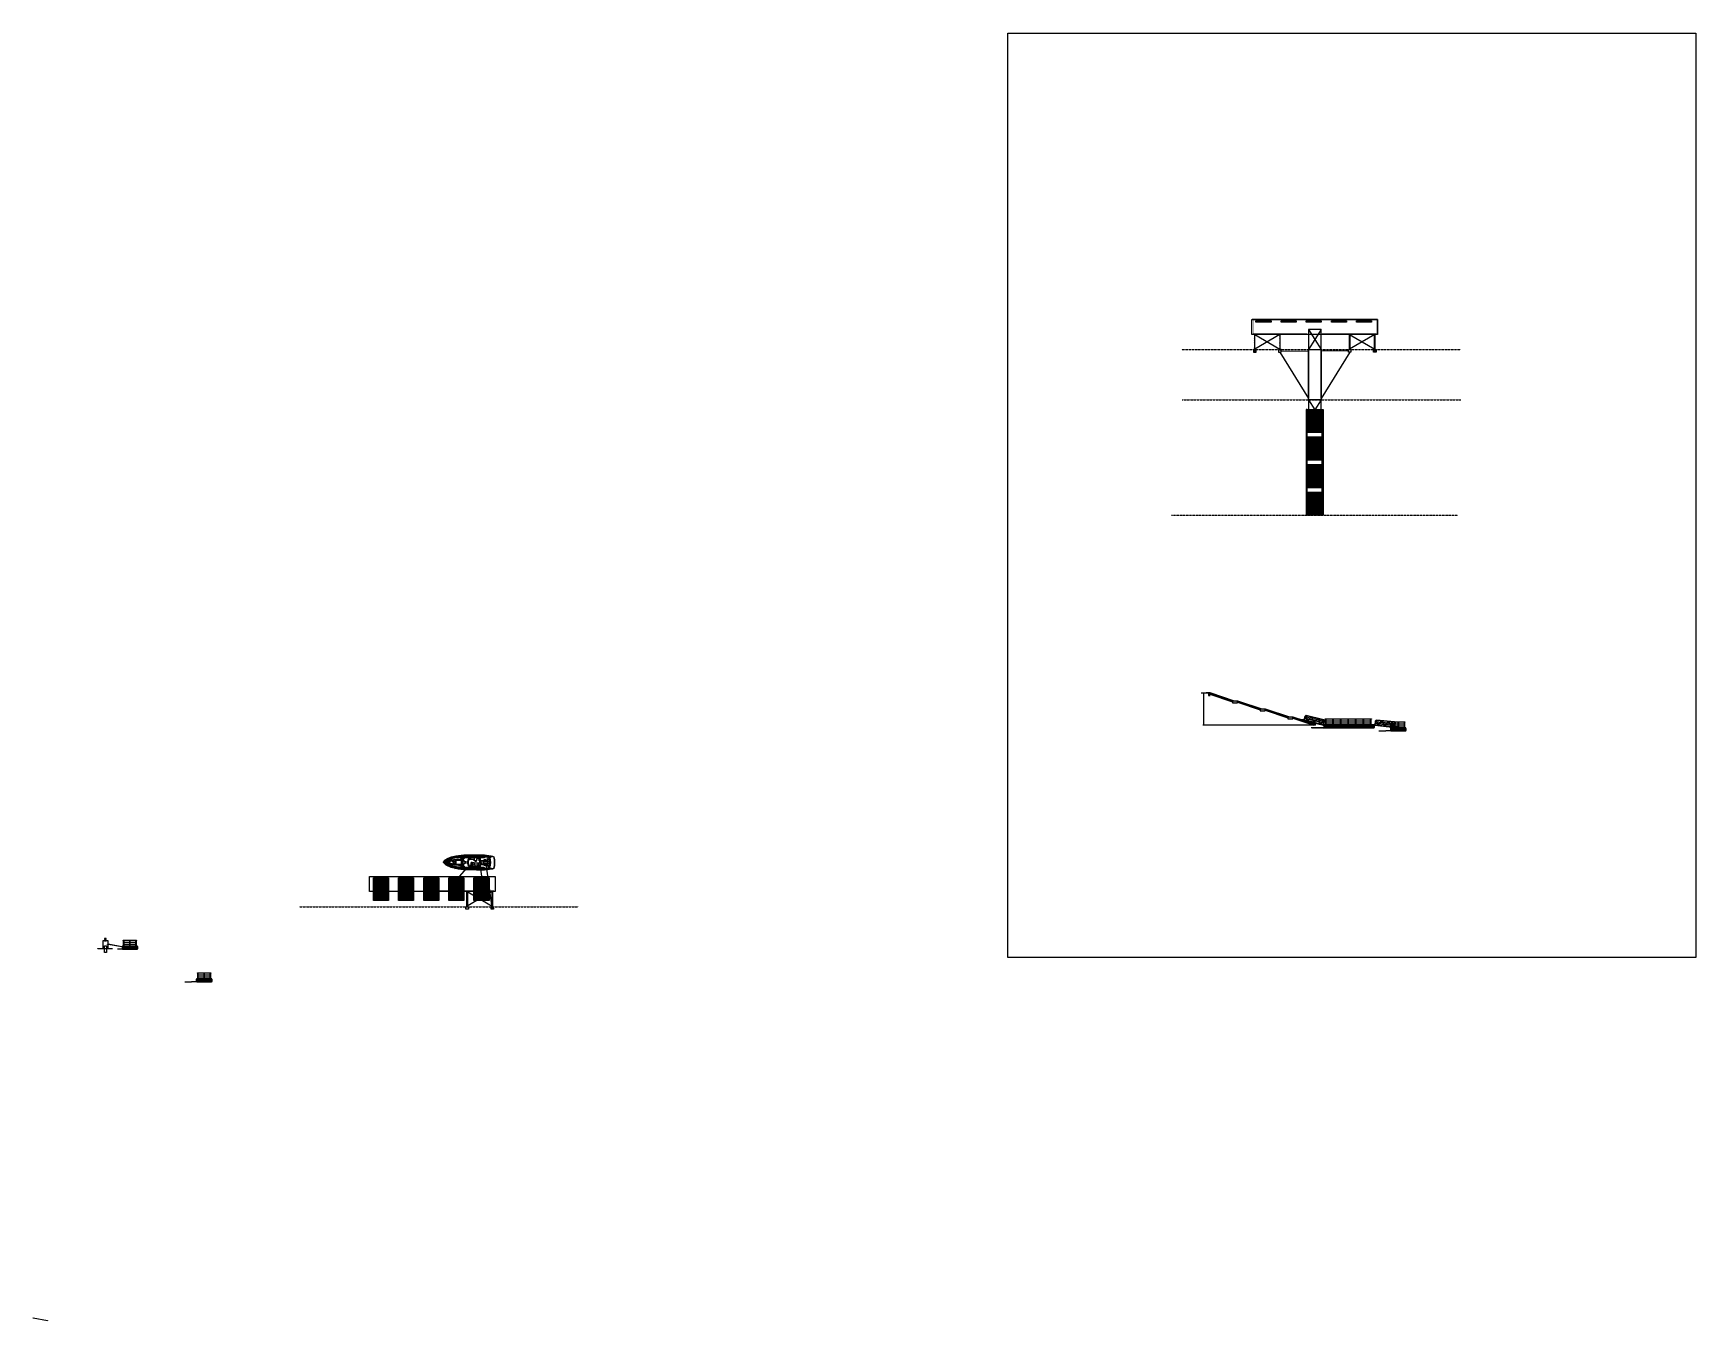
# Model space of a CAD drawing. Header units: inches. Extents: x -109738 to 221208, y -141753 to 114586.
import ezdxf

# ---------------------------------------------------------------- set-up
doc = ezdxf.new("R2010")
doc.units = ezdxf.units.IN
doc.header["$LTSCALE"] = 1000
doc.header["$MEASUREMENT"] = 0
for name, pattern in [('ACAD_ISO03W100', [30, 12, -18]), ('CENTER2', [28.575, 19.05, -3.175, 3.175, -3.175]), ('DASH', [0.35, 0.25, -0.1]), ('DOTE', [2.42, 2, -0.2, 0.02, -0.2])]:
    doc.linetypes.add(name, pattern=pattern)
doc.layers.add('00标注文字', color=2, linetype='Continuous', lineweight=15)
doc.layers.add('伯利恒浮筒', color=5, linetype='Continuous', lineweight=5)
for name, color, linetype in [('DOTE', 1, 'Continuous'), ('furniture', 6, 'Continuous'), ('PUB_DIM', 3, 'Continuous'), ('W-bridge approach引桥', 4, 'Continuous'), ('W-FLOAT_BOWL浮筒', 5, 'Continuous'), ('W-PLASTIC_RAILINGS塑木栏杆', 6, 'Continuous'), ('W-STEEL_FRAME钢架', 3, 'Continuous'), ('W-STEEL_KEEL钢龙骨', 5, 'Continuous'), ('W-WOOD_FLOOR木地板', 30, 'Continuous'), ('W-WOOD_STUD木龙骨', 25, 'Continuous'), ('变形缝', 4, 'Continuous'), ('塑木板', 32, 'Continuous'), ('尺寸', 6, 'Continuous'), ('短销钉', 253, 'Continuous'), ('粗线', 6, 'Continuous'), ('螺栓', 146, 'Continuous'), ('龙骨', 10, 'Continuous')]:
    doc.layers.add(name, color=color, linetype=linetype)

# ---------------------------------------------------------------- blocks, each defined once
blk = doc.blocks.new('*U257')
blk.add_lwpolyline([(-1500, 150), (1500, 150), (1500, -150), (-1500, -150)], close=True)
blk = doc.blocks.new('*U258')
at = {"color": 0, "linetype": 'ByBlock', "lineweight": -2, "transparency": 16777216}
for p in [(0, 0), (0, -300), (0, -600), (0, -900), (0, -1200), (0, -1500), (0, -1800), (0, -2100), (0, -2400), (0, -2700), (0, -3000), (0, -3300), (0, -3600), (0, -3900), (0, -4200)]:
    blk.add_blockref('*U257', p, dxfattribs=at)
blk = doc.blocks.new('*U133')
at = {"color": 5}
for p, q in [((-2, -53), (-2, -1)), ((-2, -1), (2, -1)), ((2, -13), (-2, -14)), ((2, -13), (-2, -14)), ((2, -15), (-2, -16)), ((2, -15), (-2, -16)), ((2, -17), (-2, -18)), ((2, -17), (-2, -18)), ((2, -19), (-2, -20)), ((2, -19), (-2, -20)), ((2, -19), (-2, -20)), ((2, -19), (-2, -20)), ((2, -21), (-2, -22)), ((2, -21), (-2, -22)), ((2, -21), (-2, -22)), ((2, -21), (-2, -22)), ((2, -23), (-2, -24)), ((2, -23), (-2, -24)), ((2, -25), (-2, -26)), ((2, -25), (-2, -26)), ((2, -27), (-2, -28)), ((2, -27), (-2, -28)), ((2, -29), (-2, -30)), ((2, -29), (-2, -30)), ((2, -29), (-2, -30)), ((2, -29), (-2, -30)), ((2, -31), (-2, -32)), ((2, -31), (-2, -32)), ((2, -31), (-2, -32)), ((2, -31), (-2, -32)), ((2, -33), (-2, -34)), ((2, -33), (-2, -34)), ((2, -35), (-2, -36)), ((2, -35), (-2, -36)), ((2, -37), (-2, -38)), ((2, -37), (-2, -38)), ((2, -39), (-2, -40)), ((2, -39), (-2, -40)), ((2, -39), (-2, -40)), ((2, -39), (-2, -40)), ((2, -41), (-2, -42)), ((2, -41), (-2, -42)), ((2, -41), (-2, -42)), ((2, -41), (-2, -42)), ((2, -43), (-2, -44)), ((2, -43), (-2, -44)), ((2, -46), (-2, -47)), ((2, -46), (-2, -47)), ((2, -48), (-2, -49)), ((2, -48), (-2, -49)), ((2, -48), (-2, -49)), ((2, -48), (-2, -49)), ((2, -50), (-2, -51)), ((2, -50), (-2, -51)), ((2, -50), (-2, -51)), ((2, -50), (-2, -51)), ((2, -52), (-2, -53)), ((2, -52), (-2, -53)), ((2, -52), (-2, -53)), ((0, -60), (-2, -53)), ((2, -54), (-2, -55)), ((2, -57), (-1, -57)), ((1, -59), (-1, -59)), ((2, -53), (0, -60)), ((2, -1), (2, -53))]:
    blk.add_line(p, q, dxfattribs=at)
blk.add_lwpolyline([(-3, 0), (-2, -1), (2, -1), (3, 0)], close=True, dxfattribs=at)
blk = doc.blocks.new('A$C0837b8cf')
at = {"layer": 'W-STEEL_FRAME钢架'}
blk.add_lwpolyline([(-17, 0), (-17, 140), (58, 140), (58, 137, -0.4142136), (54, 133), (-3, 130, 0.324101), (-8, 122), (-8, 18, 0.2902278), (-2, 10), (54, 7, -0.4142136), (58, 3), (58, 0)], format="xyb", close=True, dxfattribs=at)
blk = doc.blocks.new('*U259')
at = {"layer": '龙骨'}
for points in [[(-25, -30), (25, -30), (25, 30), (-25, 30)], [(-20, -25), (20, -25), (20, 25), (-20, 25)]]:
    blk.add_lwpolyline(points, close=True, dxfattribs=at)
blk = doc.blocks.new('*U260')
at = {"layer": '变形缝', "color": 0, "linetype": 'ByBlock', "lineweight": -2, "transparency": 16777216}
for p in [(0, 0), (400, 0), (800, 0), (1200, 0), (1600, 0), (2000, 0), (2400, 0)]:
    blk.add_blockref('*U259', p, dxfattribs=at)
blk = doc.blocks.new('blhft')
at = {"layer": 'W-FLOAT_BOWL浮筒', "ltscale": 0.5}
for p, q in [((-302, 230), (-302, 220)), ((302, 284), (302, 274))]:
    blk.add_line(p, q, dxfattribs=at)
at = {"layer": 'W-FLOAT_BOWL浮筒'}
for p, q in [((-302, 226), (-174, 226)), ((-298, 234), (-184, 234)), ((-298, 216), (-184, 216)), ((-250, 234), (-250, 375)), ((-250, 70), (-250, 216)), ((-230, 395), (230, 395)), ((-208, 397), (208, 397)), ((-208, 397), (-208, 395)), ((-180, 0), (180, 0)), ((-174, 244), (-174, 375)), ((174, 280), (-174, 226)), ((-174, 206), (-174, 70)), ((174, 298), (174, 375)), ((174, 280), (302, 280)), ((174, 260), (174, 70)), ((184, 288), (298, 288)), ((184, 270), (298, 270)), ((208, 397), (208, 395)), ((250, 375), (250, 288)), ((250, 270), (250, 70))]:
    blk.add_line(p, q, dxfattribs=at)
at = {"layer": 'W-FLOAT_BOWL浮筒', "ltscale": 0.5}
for centre, start, end in [((-298, 230), 90, 180), ((298, 284), 0, 90)]:
    blk.add_arc(centre, 4, start, end, dxfattribs=at)
at = {"layer": 'W-FLOAT_BOWL浮筒'}
for centre, radius, start, end in [((-298, 220), 4, 180, 270), ((-230, 375), 20, 90, 180), ((-180, 70), 70, 180, 270), ((0, -1768), 2175, 84.50426, 95.49574), ((-184, 244), 10, 270, 0), ((-184, 206), 10, 0, 90), ((-154, 375), 20, 90, 180), ((-104, 70), 70, 180, 270), ((104, 70), 70, 270, 0), ((154, 375), 20, 0, 90), ((184, 298), 10, 180, 270), ((184, 260), 10, 90, 180), ((180, 70), 70, 270, 0), ((230, 375), 20, 0, 90), ((298, 274), 4, 270, 0)]:
    blk.add_arc(centre, radius, start, end, dxfattribs=at)
at = {"layer": 'W-FLOAT_BOWL浮筒', "extrusion": (0, 0, -1)}
blk.add_ellipse((-212, 375), major_axis=(-30.4, 0), ratio=0.9218093, start_param=3.1415927, end_param=6.2831853, dxfattribs=at)
at = {"layer": 'W-FLOAT_BOWL浮筒'}
blk.add_ellipse((-212, 320), major_axis=(-16, 0), ratio=0.75, dxfattribs=at)
blk.add_ellipse((212, 375), major_axis=(30.4, 0.1), ratio=0.9218093, start_param=3.1415927, end_param=6.2831853, dxfattribs=at)
at = {"layer": 'W-FLOAT_BOWL浮筒', "extrusion": (0, 0, -1)}
blk.add_ellipse((212, 320), major_axis=(16, 0), ratio=0.75, dxfattribs=at)
blk = doc.blocks.new('dxd')
at = {"layer": '短销钉', "lineweight": 13}
for p, q in [((-86, 227), (-56, 200)), ((-79, 244), (79, 244)), ((-78, 244), (-78, 246)), ((-78, 246), (78, 246)), ((-52, 180), (-52, 193)), ((-49, 153), (-28, 136)), ((-43, 197), (42, 197)), ((-29, 39), (-29, 45)), ((-26, 48), (-24, 48)), ((-24, 30), (-24, 128)), ((-24, 30), (24, 30)), ((-24, 30), (-18, 2)), ((-19, 133), (19, 133)), ((-16, 0), (16, 0)), ((-6, 39), (-6, 44)), ((6, 39), (6, 44)), ((24, 30), (18, 2)), ((24, 30), (24, 128)), ((26, 48), (24, 48)), ((49, 153), (28, 136)), ((29, 39), (29, 45)), ((52, 180), (52, 193)), ((86, 227), (56, 200)), ((78, 244), (78, 246))]:
    blk.add_line(p, q, dxfattribs=at)
at = {"layer": '短销钉', "lineweight": 13, "ltscale": 0.1}
for p, q in [((-18, 2), (-18, 0)), ((-18, 0), (-16, 0)), ((16, 0), (18, 0)), ((18, 2), (18, 0))]:
    blk.add_line(p, q, dxfattribs=at)
at = {"layer": '短销钉', "lineweight": 13}
for centre, radius, start, end in [((-79, 234), 10, 90, 228.00092), ((0, -1254), 1503, 87.04345, 92.95655), ((-44, 170), 13.5, 126.56574, 231), ((-62, 193), 10, 0, 48.00092), ((-35, 154), 31.4, 56.41658, 122.85309), ((-43, 161), 10, 184.14788, 231), ((-34, 186), 31.4, 236.13806, 303.55692), ((-26, 45), 3, 90, 180), ((-34, 128), 10, 0, 51), ((-16, 2), 2.5, 191.30993, 270), ((-25, 170), 13.5, 308.36964, 51.90106), ((-3, 44), 3, 115.37693, 180), ((0, 38), 10, 64.62307, 115.37693), ((3, 44), 3, 0, 64.62307), ((25, 170), 13.5, 128.09894, 231.63036), ((16, 2), 2.5, 270, 348.69007), ((35, 155), 31.3, 57.12872, 123.60194), ((34, 186), 31.4, 236.43853, 303.86649), ((34, 128), 10, 129, 180), ((26, 45), 3, 0, 90), ((42, 161), 10, 309, 355.85212), ((62, 193), 10, 131.99908, 180), ((44, 170), 13.5, 309, 53.43426), ((79, 234), 10, 311.99908, 90)]:
    blk.add_arc(centre, radius, start, end, dxfattribs=at)
for centre, major_axis, start_param, end_param in [((-23, 39), (0, -9), 4.712389, 6.1157372), ((0, 39), (0, 9), 1.5707963, 4.712389)]:
    blk.add_ellipse(centre, major_axis=major_axis, ratio=0.6666667, start_param=start_param, end_param=end_param, dxfattribs=at)
at = {"layer": '短销钉', "lineweight": 13, "extrusion": (0, 0, -1)}
blk.add_ellipse((23, 39), major_axis=(0, -9), ratio=0.6666667, start_param=4.712389, end_param=6.1157372, dxfattribs=at)
blk = doc.blocks.new('短销固定件正视面')
at = {"layer": '塑木板', "color": 156}
blk.add_lwpolyline([(2149439, 351499), (2149442, 351499), (2149489, 351499), (2149489, 351452), (2149489, 351449), (2149439, 351449)], close=True, dxfattribs=at)
at = {"layer": '塑木板', "color": 5}
blk.add_lwpolyline([(2149489, 351449), (2149489, 351499), (2149439, 351499)], dxfattribs=at)
at = {"layer": '螺栓', "color": 156}
for points in [[(2149454, 351197), (2149475, 351197), (2149475, 351187), (2149454, 351187)], [(2149455, 351199), (2149473, 351199), (2149473, 351197), (2149455, 351197)], [(2149459, 351197), (2149470, 351197), (2149470, 351187), (2149459, 351187)]]:
    blk.add_lwpolyline(points, close=True, dxfattribs=at)
blk.add_lwpolyline([(2149458, 351449), (2149458, 351182), (2149470, 351182), (2149470, 351449)], dxfattribs=at)
blk = doc.blocks.new('A$C47c33f2f')
at = {"color": 4}
for p, q in [((0, 0), (46, 0)), ((44, 2), (2, 2)), ((2, 2), (2, 2)), ((4, 18), (4, 4)), ((4, 18), (42, 18)), ((4, 4), (42, 4)), ((12, 26), (12, 88)), ((12, 26), (32, 26)), ((34, 26), (34, 88)), ((42, 16), (42, 4))]:
    blk.add_line(p, q, dxfattribs=at)
blk.add_circle((23, 104), 15, dxfattribs=at)
for centre, radius, start, end in [((2, 0), 2.5, 90, 180), ((2, 4), 2, 270, 0), ((12, 18), 8, 90, 180), ((-5, 88), 17.3, 1.48254, 29.93066), ((32, 16), 10, 0, 90), ((51, 88), 17.3, 150.06934, 178.51746), ((44, 4), 2, 180, 270), ((44, 0), 2.5, 0, 90)]:
    blk.add_arc(centre, radius, start, end, dxfattribs=at)
at = {"layer": '尺寸'}
for p, q in [((0, 0), (0, 0)), ((0, 0), (0, 0)), ((44, 2), (44, 2)), ((46, 0), (46, 0))]:
    blk.add_line(p, q, dxfattribs=at)
blk = doc.blocks.new('连接')
at = {"layer": 'W-STEEL_KEEL钢龙骨'}
blk.add_lwpolyline([(503899, 498604), (503899, 498534), (503959, 498534), (503959, 498604)], dxfattribs=at)
blk.add_circle((503929, 498604), 5, dxfattribs=at)
blk.add_arc((503929, 498604), 30, 0, 180, dxfattribs=at)
blk = doc.blocks.new('*U261')
at = {"layer": '伯利恒浮筒'}
for p in [(-250, -243), (250, -243)]:
    blk.add_blockref('blhft', p, dxfattribs=at)
at = {"layer": '塑木板', "color": 0}
blk.add_blockref('短销固定件正视面', (-2149464, -351256), dxfattribs=at)
at = {"layer": '短销钉'}
blk.add_blockref('dxd', (0, -57), dxfattribs=at)
blk = doc.blocks.new('*U262')
at = {"color": 0, "linetype": 'ByBlock', "lineweight": -2, "transparency": 16777216}
for p in [(-7000, 0), (-6000, 0), (-5000, 0), (-4000, 0), (-3000, 0), (-2000, 0), (-1000, 0), (0, 0)]:
    blk.add_blockref('*U261', p, dxfattribs=at)
blk = doc.blocks.new('*U263')
at = {"layer": 'W-WOOD_FLOOR木地板', "xscale": -0.5725585485362127, "yscale": 0.5725585485362127, "zscale": 0.5725585485362127}
blk.add_blockref('A$C0837b8cf', (12, -40), dxfattribs=at)
blk = doc.blocks.new('*U264')
at = {"color": 0, "linetype": 'ByBlock', "lineweight": -2, "transparency": 16777216}
for p in [(-7000, 0), (-6000, 0), (-5000, 0), (-4000, 0), (-3000, 0), (-2000, 0), (-1000, 0), (0, 0)]:
    blk.add_blockref('*U263', p, dxfattribs=at)
blk = doc.blocks.new('*U253')
blk.add_lwpolyline([(33, 61), (-33, -61)])
blk = doc.blocks.new('*U254')
at = {"color": 0, "linetype": 'ByBlock', "lineweight": -2, "transparency": 16777216}
for p in [(-12198, 0), (-12098, 0), (-11998, 0), (-11898, 0), (-11798, 0), (-11698, 0), (-11598, 0), (-11498, 0), (-11398, 0), (-11298, 0), (-11198, 0), (-11098, 0), (-10998, 0), (-10898, 0), (-10798, 0), (-10698, 0), (-10598, 0), (-10498, 0), (-10398, 0), (-10298, 0), (-10198, 0), (-10098, 0), (-9998, 0), (-9898, 0), (-9798, 0), (-9698, 0), (-9598, 0), (-9498, 0), (-9398, 0), (-9298, 0), (-9198, 0), (-9099, 0), (-8999, 0), (-8899, 0), (-8799, 0), (-8699, 0), (-8599, 0), (-8499, 0), (-8399, 0), (-8299, 0), (-8199, 0), (-8099, 0), (-7999, 0), (-7899, 0), (-7799, 0), (-7699, 0), (-7599, 0), (-7499, 0), (-7399, 0), (-7299, 0), (-7199, 0), (-7099, 0), (-6999, 0), (-6899, 0), (-6799, 0), (-6699, 0), (-6599, 0), (-6499, 0), (-6399, 0), (-6299, 0), (-6199, 0), (-6099, 0), (-5999, 0), (-5899, 0), (-5799, 0), (-5699, 0), (-5599, 0), (-5499, 0), (-5399, 0), (-5299, 0), (-5199, 0), (-5099, 0), (-4999, 0), (-4899, 0), (-4799, 0), (-4699, 0), (-4599, 0), (-4499, 0), (-4399, 0), (-4299, 0), (-4199, 0), (-4099, 0), (-3999, 0), (-3899, 0), (-3799, 0), (-3699, 0), (-3599, 0), (-3499, 0), (-3399, 0), (-3299, 0), (-3199, 0), (-3099, 0), (-3000, 0), (-2900, 0), (-2800, 0), (-2700, 0), (-2600, 0), (-2500, 0), (-2400, 0), (-2300, 0), (-2200, 0), (-2100, 0), (-2000, 0), (-1900, 0), (-1800, 0), (-1700, 0), (-1600, 0), (-1500, 0), (-1400, 0), (-1300, 0), (-1200, 0), (-1100, 0), (-1000, 0), (-900, 0), (-800, 0), (-700, 0), (-600, 0), (-500, 0), (-400, 0), (-300, 0), (-200, 0), (-100, 0), (0, 0)]:
    blk.add_blockref('*U253', p, dxfattribs=at)
blk = doc.blocks.new('M24_90')
at = {"layer": 'PUB_DIM'}
for p, q in [((-11, 11), (-14, 10)), ((-11, 11), (-7, 10)), ((-11, 11), (11, 11)), ((-7, 10), (0, 11)), ((-7, 10), (-7, 0)), ((0, 11), (7, 10)), ((11, 11), (7, 10)), ((7, 10), (7, 0)), ((11, 11), (14, 10)), ((-11, -74), (-14, -73)), ((-11, -74), (-7, -73)), ((-11, -74), (11, -74)), ((-7, -73), (-7, -58)), ((-7, -73), (0, -74)), ((0, -74), (7, -73)), ((7, -73), (7, -58)), ((11, -74), (7, -73)), ((11, -74), (14, -73))]:
    blk.add_line(p, q, dxfattribs=at)
for points in [[(-14, 10), (14, 10), (14, 0), (-14, 0)], [(-8, 0), (8, 0), (8, -77), (-8, -77)], [(-15, -52), (15, -52), (15, -55), (-15, -55)], [(-14, -73), (14, -73), (14, -58), (-14, -58)]]:
    blk.add_lwpolyline(points, close=True, dxfattribs=at)
blk = doc.blocks.new('ahjshdasda')
at = {"layer": 'PUB_DIM'}
for p, q in [((39726, 54601), (39726, 54591)), ((39727, 54601), (39727, 54591)), ((39729, 54601), (39729, 54591)), ((39731, 54601), (39731, 54591))]:
    blk.add_line(p, q, dxfattribs=at)
for points in [[(39720, 54602), (39737, 54602), (39737, 54600), (39720, 54600)], [(39729, 54599), (39729, 54580), (39728, 54580), (39728, 54599)]]:
    blk.add_lwpolyline(points, close=True, dxfattribs=at)
at = {"layer": 'PUB_DIM', "xscale": 0.08773124708293675, "yscale": 0.08773124708293675, "zscale": 0.08773124708293675, "rotation": 90.01075038123389}
blk.add_blockref('M24_90', (39726, 54594), dxfattribs=at)
blk = doc.blocks.new('M16膨胀螺栓')
at = {"layer": 'PUB_DIM'}
for p, q in [((-12, 12), (-16, 10)), ((-12, 12), (-8, 10)), ((-12, 12), (12, 12)), ((-8, 10), (0, 12)), ((0, 12), (8, 10)), ((12, 12), (8, 10)), ((12, 12), (16, 10)), ((-8, -84), (-12, -103)), ((-12, -103), (-12, -112)), ((-12, -112), (12, -112)), ((-10, -112), (-10, -112)), ((0, -128), (-10, -123)), ((-5, -117), (5, -117)), ((-2, -107), (-4, -112)), ((-1, -84), (-2, -107)), ((0, -128), (10, -123)), ((1, -84), (2, -107)), ((2, -107), (4, -112)), ((8, -84), (12, -103)), ((10, -112), (10, -112)), ((12, -103), (12, -112))]:
    blk.add_line(p, q, dxfattribs=at)
for points in [[(-16, 10), (16, 10), (16, 0), (-16, 0)], [(-8, 22), (8, 22), (8, -73), (-8, -73)], [(-10, -18), (10, -18), (10, -123), (-10, -123)], [(-8, -79), (8, -79), (8, -84), (-8, -84)]]:
    blk.add_lwpolyline(points, close=True, dxfattribs=at)
for centre, start, end in [((-5, -112), 180, 270), ((5, -112), 270, 0)]:
    blk.add_arc(centre, 5, start, end, dxfattribs=at)
blk = doc.blocks.new('hjashdasda')
at = {"layer": 'DOTE', "linetype": 'DOTE', "ltscale": 0.005}
for p, q in [((37896, 49659), (37896, 49655)), ((37909, 49660), (37909, 49655))]:
    blk.add_line(p, q, dxfattribs=at)
at = {"layer": 'DOTE', "linetype": 'DOTE', "ltscale": 0.02}
for p, q in [((37907, 49665), (37897, 49665)), ((37903, 49683), (37903, 49656))]:
    blk.add_line(p, q, dxfattribs=at)
at = {"layer": 'PUB_DIM'}
for p, q in [((37896, 49657), (37896, 49656)), ((37897, 49657), (37897, 49656)), ((37900, 49657), (37900, 49669)), ((37905, 49669), (37900, 49669)), ((37902, 49657), (37902, 49669)), ((37903, 49657), (37903, 49669)), ((37905, 49657), (37905, 49669)), ((37908, 49657), (37908, 49656)), ((37909, 49657), (37909, 49656))]:
    blk.add_line(p, q, dxfattribs=at)
for points in [[(37911, 49656), (37894, 49656), (37894, 49657), (37911, 49657)], [(37902, 49661), (37902, 49682), (37903, 49682), (37903, 49661)]]:
    blk.add_lwpolyline(points, close=True, dxfattribs=at)
at = {"layer": 'PUB_DIM', "yscale": 0.08773124708293675, "zscale": 0.08773124708293675}
for name, p, xscale, rotation in [('M16膨胀螺栓', (37896, 49657), -0.08773124708293675, 359.9999999999325), ('M24_90', (37905, 49665), 0.08773124708293675, 270)]:
    blk.add_blockref(name, p, dxfattribs=dict(at, xscale=xscale, rotation=rotation))
at = {"layer": 'PUB_DIM', "xscale": 0.08773124708293675, "yscale": 0.08773124708293675, "zscale": 0.08773124708293675}
blk.add_blockref('M16膨胀螺栓', (37909, 49657), dxfattribs=at)
blk = doc.blocks.new('滚轮支架 -left')
for p, q in [((-50, 10), (-22, 81)), ((50, 10), (22, 81))]:
    blk.add_line(p, q)
at = {"color": 3, "linetype": 'CENTER2'}
for p, q in [((-15, 70), (15, 70)), ((0, 85), (0, 55))]:
    blk.add_line(p, q, dxfattribs=at)
blk.add_lwpolyline([(-50, 10), (50, 10), (50, -5), (-50, -5)], close=True)
blk.add_circle((0, 70), 11)
blk.add_arc((0, 70), 25, 26.19556, 153.80444)
blk = doc.blocks.new('滚轮')
for radius in [50, 47, 12.2, 10.3]:
    blk.add_circle((0, 0), radius)
blk = doc.blocks.new('jkhgasjgasjkdgasjdk')
blk.add_lwpolyline([(61709, -4800), (61711, -4805, 0.4142136), (61712, -4806), (62487, -4619, 0.4165142), (62488, -4618), (62487, -4614, 0.4119167), (62486, -4614)], format="xyb", close=True)
at = {"lineweight": 5}
blk.add_lwpolyline([(61812, -4782), (61816, -4799, -0.4142136), (61815, -4800), (61725, -4822, -0.4142136), (61724, -4821), (61720, -4804)], format="xyb", dxfattribs=at)
blk.add_lwpolyline([(61812, -4782), (62469, -4624), (62472, -4636), (61815, -4794)], close=True)
blk.add_lwpolyline([(61813, -4786), (62470, -4629)])
blk = doc.blocks.new('hajsdhjasdhkasd')
at = {"color": 3}
for p, q in [((62492, -4618), (66492, -4618)), ((62492, -4698), (62492, -4618)), ((62492, -4698), (62492, -4618)), ((62492, -4698), (66492, -4698)), ((62502, -3818), (62702, -3618)), ((62502, -4618), (62502, -3818)), ((62547, -3837), (62502, -3818)), ((62547, -3837), (62720, -3663)), ((62547, -4618), (62547, -3837)), ((62702, -3618), (66282, -3618)), ((66282, -3618), (62702, -3618)), ((62720, -3663), (62702, -3618)), ((66263, -3663), (62720, -3663)), ((66263, -3663), (66282, -3618)), ((66263, -3663), (66437, -3837)), ((66282, -3618), (66482, -3818)), ((66437, -4618), (66437, -3837)), ((66482, -4618), (66482, -3818)), ((66492, -4698), (66492, -4618)), ((66492, -4698), (66492, -4647))]:
    blk.add_line(p, q, dxfattribs=at)
at = {"color": 1}
for p, q in [((62492, -4618), (62492, -4618)), ((62492, -4618), (62492, -4618)), ((66491, -4619), (66491, -4619)), ((66491, -4619), (66491, -4619))]:
    blk.add_line(p, q, dxfattribs=at)
at = {"color": 3, "lineweight": 5}
for p, q in [((62492, -4698), (62492, -4618)), ((62492, -4678), (62492, -4618)), ((62492, -4678), (62492, -4618)), ((62492, -4698), (62492, -4618)), ((62492, -4678), (62492, -4618)), ((62492, -4678), (62492, -4618)), ((62492, -4698), (66492, -4698)), ((66392, -4698), (66392, -4618)), ((66482, -4618), (66482, -3818)), ((66492, -4678), (66492, -4618)), ((66492, -4698), (66492, -4618))]:
    blk.add_line(p, q, dxfattribs=at)
at = {"color": 3, "linetype": 'ACAD_ISO03W100'}
for p, q in [((62543, -4618), (62543, -3836)), ((62544, -3834), (62719, -3659)), ((66265, -3659), (62719, -3659)), ((66265, -3659), (66441, -3835)), ((66441, -4618), (66441, -3835))]:
    blk.add_line(p, q, dxfattribs=at)
at = {"color": 0}
for p, q in [((62547, -3932), (66437, -3932)), ((62547, -3982), (66437, -3982)), ((62547, -4250), (66437, -4250)), ((62547, -4300), (66437, -4300))]:
    blk.add_line(p, q, dxfattribs=at)
at = {"color": 2}
for p, q in [((62611, -3767), (62647, -3731)), ((62611, -3767), (63089, -4618)), ((62647, -3731), (63146, -4618)), ((63168, -4618), (63727, -3659)), ((63226, -4618), (63785, -3659)), ((63785, -3659), (63727, -3659)), ((64423, -4618), (63865, -3659)), ((63865, -3659), (63922, -3659)), ((64481, -4618), (63922, -3659)), ((64502, -4618), (65060, -3659)), ((64560, -4618), (65118, -3659)), ((65118, -3659), (65060, -3659)), ((65757, -4618), (65198, -3659)), ((65198, -3659), (65256, -3659)), ((65815, -4618), (65256, -3659)), ((66336, -3731), (65837, -4618)), ((66373, -3767), (65894, -4618)), ((66373, -3767), (66336, -3731))]:
    blk.add_line(p, q, dxfattribs=at)
at = {"color": 4}
blk.add_line((66482, -3818), (66437, -3837), dxfattribs=at)
at = {"color": 3}
for points in [[(62492, -4618), (66492, -4618), (66492, -4698), (62492, -4698)], [(62496, -4622), (62568, -4622), (62568, -4694), (62496, -4694)], [(62496, -4622), (62568, -4622), (62568, -4694), (62496, -4694)], [(66392, -4618), (66492, -4618), (66492, -4698), (66392, -4698)], [(66396, -4622), (66488, -4622), (66488, -4694), (66396, -4694)]]:
    blk.add_lwpolyline(points, close=True, dxfattribs=at)
at = {"color": 3, "lineweight": 5}
for points in [[(62492, -4618), (62572, -4618), (62572, -4698), (62492, -4698)], [(62496, -4622), (62568, -4622), (62568, -4694), (62496, -4694)], [(62496, -4622), (62568, -4622), (62568, -4694), (62496, -4694)], [(66492, -4618), (66392, -4618), (66392, -4698), (66492, -4698)], [(66488, -4622), (66396, -4622), (66396, -4694), (66488, -4694)]]:
    blk.add_lwpolyline(points, close=True, dxfattribs=at)
at = {"rotation": 180}
blk.add_blockref('滚轮支架 -left', (66442, -4703), dxfattribs=at)
blk.add_blockref('滚轮支架 -left', (66442, -4703), dxfattribs=at)
blk.add_blockref('滚轮支架 -left', (66442, -4703), dxfattribs=at)
blk.add_blockref('滚轮支架 -left', (66442, -4703), dxfattribs=at)
blk.add_blockref('滚轮支架 -left', (66442, -4703), dxfattribs=at)
blk.add_blockref('滚轮支架 -left', (66442, -4703), dxfattribs=at)
blk.add_blockref('滚轮', (66442, -4773))
blk.add_blockref('滚轮', (66442, -4773))
blk.add_blockref('滚轮', (66442, -4773))
at = {"xscale": -1, "rotation": 7.958645654044859}
blk.add_blockref('jkhgasjgasjkdgasjdk', (127739, 8603), dxfattribs=at)
blk = doc.blocks.new('*U265')
blk.add_lwpolyline([(-1500, 150), (1500, 150), (1500, -150), (-1500, -150)], close=True)
blk = doc.blocks.new('*U266')
at = {"color": 0, "linetype": 'ByBlock', "lineweight": -2, "transparency": 16777216}
for p in [(0, 0), (0, -300), (0, -600), (0, -900), (0, -1200), (0, -1500), (0, -1800), (0, -2100), (0, -2400), (0, -2700), (0, -3000), (0, -3300), (0, -3600), (0, -3900), (0, -4200)]:
    blk.add_blockref('*U265', p, dxfattribs=at)
blk = doc.blocks.new('*U267')
blk.add_lwpolyline([(-1500, 150), (1500, 150), (1500, -150), (-1500, -150)], close=True)
blk = doc.blocks.new('*U268')
at = {"color": 0, "linetype": 'ByBlock', "lineweight": -2, "transparency": 16777216}
for p in [(0, 0), (0, -300), (0, -600), (0, -900), (0, -1200), (0, -1500), (0, -1800), (0, -2100), (0, -2400), (0, -2700), (0, -3000), (0, -3300), (0, -3600), (0, -3900), (0, -4200)]:
    blk.add_blockref('*U267', p, dxfattribs=at)
blk = doc.blocks.new('*U269')
blk.add_lwpolyline([(-1500, 150), (1500, 150), (1500, -150), (-1500, -150)], close=True)
blk = doc.blocks.new('*U270')
at = {"color": 0, "linetype": 'ByBlock', "lineweight": -2, "transparency": 16777216}
for p in [(0, 0), (0, -300), (0, -600), (0, -900), (0, -1200), (0, -1500), (0, -1800), (0, -2100), (0, -2400), (0, -2700), (0, -3000), (0, -3300), (0, -3600), (0, -3900), (0, -4200)]:
    blk.add_blockref('*U269', p, dxfattribs=at)
blk = doc.blocks.new('sdgdfghdrth')
h = blk.add_hatch()
h.set_pattern_fill('AR-CONC', color=256, scale=100)
h.set_pattern_definition([(50, (0, 0), (182.18467, -15.93909), [19.05, -209.55]), (355, (0, 0), (-35.24283, 191.05664), [15.24, -167.64]), (100.451, (15.18, -1.33), (146.9425, 175.11669), [16.19, -178.09]), (46.1842, (0, 50.8), (271.07904, -42.04233), [28.575, -314.325]), (96.6356, (22.6, 47.3), (237.40423, 247.42556), [24.285, -267.135]), (351.184, (0, 50.8), (237.4046, 247.4251), [22.86, -251.46]), (21, (25.4, 38.1), (151.61488, -102.26552), [19.05, -209.55]), (326, (25.4, 38.1), (61.80203, 184.18797), [15.24, -167.64]), (71.4514, (38.03, 29.58), (213.4165, 81.92286), [16.19, -178.09]), (37.5, (0, 0), (3.088603, 84.55504), [0, -165.608, 0, -170.18, 0, -168.275]), (7.5, (0, 0), (66.81966, 100.180575), [0, -97.028, 0, -161.798, 0, -64.135]), (327.5, (-56.64, 0), (135.590595, -5.728744), [0, -63.5, 0, -198.12, 0, -262.89]), (317.5, (-82.04, 0), (148.12918, 25.42649), [0, -82.55, 0, -131.572, 0, -186.69])])
h.paths.add_polyline_path([(141597, -21764), (141297, -21764), (141297, -21664), (140997, -21664), (140997, -21564), (140697, -21564), (140697, -21464), (140397, -21464), (140397, -21364), (140097, -21364), (140097, -21264), (139797, -21264), (139797, -21164), (139497, -21164), (139497, -21264), (143686, -22664), (143997, -22664), (143997, -22564), (143697, -22564), (143697, -22464), (143397, -22464), (143397, -22364), (143097, -22364), (143097, -22264), (142797, -22264), (142797, -22164), (142497, -22164), (142497, -22064), (142197, -22064), (142197, -21964), (141897, -21964), (141897, -21864), (141597, -21864)])
for points in [[(139497, -20964), (143997, -22464)], [(139797, -21264), (139797, -21164), (139497, -21164)], [(139497, -21264), (143686, -22664)], [(140097, -21364), (140097, -21264), (139797, -21264)], [(140397, -21464), (140397, -21364), (140097, -21364)], [(140697, -21564), (140697, -21464), (140397, -21464)], [(140997, -21664), (140997, -21564), (140697, -21564)], [(141297, -21764), (141297, -21664), (140997, -21664)], [(141597, -21864), (141597, -21764), (141297, -21764)], [(141897, -21964), (141897, -21864), (141597, -21864)], [(142197, -22064), (142197, -21964), (141897, -21964)], [(142497, -22164), (142497, -22064), (142197, -22064)], [(142797, -22264), (142797, -22164), (142497, -22164)], [(143097, -22364), (143097, -22264), (142797, -22264)], [(143397, -22464), (143397, -22364), (143097, -22364)], [(143697, -22564), (143697, -22464), (143397, -22464)], [(143997, -22664), (143997, -22564), (143697, -22564)]]:
    blk.add_lwpolyline(points)
blk = doc.blocks.new('*U288')
at = {"layer": '龙骨'}
for points in [[(-25, -30), (25, -30), (25, 30), (-25, 30)], [(-20, -25), (20, -25), (20, 25), (-20, 25)]]:
    blk.add_lwpolyline(points, close=True, dxfattribs=at)
blk = doc.blocks.new('*U289')
at = {"layer": '变形缝', "color": 0, "linetype": 'ByBlock', "lineweight": -2, "transparency": 16777216}
for p in [(0, 0), (400, 0), (800, 0), (1200, 0), (1600, 0), (2000, 0), (2400, 0)]:
    blk.add_blockref('*U288', p, dxfattribs=at)
blk = doc.blocks.new('*U291')
blk.add_lwpolyline([(33, 61), (-33, -61)])
blk = doc.blocks.new('*U292')
at = {"color": 0, "linetype": 'ByBlock', "lineweight": -2, "transparency": 16777216}
for p in [(0, 0), (98, 0), (195, 0), (293, 0), (390, 0), (488, 0), (585, 0), (683, 0), (780, 0), (878, 0), (975, 0), (1073, 0), (1170, 0), (1268, 0), (1365, 0), (1463, 0), (1560, 0), (1658, 0), (1755, 0), (1853, 0), (1950, 0), (2048, 0), (2145, 0), (2243, 0), (2341, 0), (2438, 0), (2536, 0), (2633, 0), (2731, 0), (2828, 0)]:
    blk.add_blockref('*U291', p, dxfattribs=at)
blk = doc.blocks.new('*U295')
at = {"layer": '龙骨'}
for points in [[(-25, -30), (25, -30), (25, 30), (-25, 30)], [(-20, -25), (20, -25), (20, 25), (-20, 25)]]:
    blk.add_lwpolyline(points, close=True, dxfattribs=at)
blk = doc.blocks.new('*U296')
at = {"layer": '变形缝', "color": 0, "linetype": 'ByBlock', "lineweight": -2, "transparency": 16777216}
for p in [(0, 0), (400, 0), (800, 0), (1200, 0), (1600, 0), (2000, 0), (2400, 0)]:
    blk.add_blockref('*U295', p, dxfattribs=at)
blk = doc.blocks.new('游艇码头系船柱')
at = {"layer": '00标注文字', "color": 2}
for p, q in [((0.04, 0.1), (0.05, 0.1)), ((0.04, 0.05), (0.05, 0.05)), ((0.05, 0.1), (0.05, 0.05)), ((0.05, 0.09), (0.1, 0.09)), ((0.05, 0.05), (0.1, 0.05)), ((0.15, 0.11), (0.19, 0.11)), ((0.15, 0.04), (0.19, 0.04)), ((0.43, 0.09), (0.18, 0.09)), ((0.43, 0.05), (0.18, 0.05)), ((0.46, 0.11), (0.42, 0.11)), ((0.46, 0.04), (0.42, 0.04)), ((0.57, 0.09), (0.51, 0.09)), ((0.57, 0.05), (0.51, 0.05)), ((0.57, 0.1), (0.57, 0.1)), ((0.57, 0.1), (0.57, 0.05)), ((0.57, 0.05), (0.57, 0.05))]:
    blk.add_line(p, q, dxfattribs=at)
blk.add_lwpolyline([(0, 0.15), (0.61, 0.15), (0.61, 0), (0, 0)], close=True, dxfattribs=at)
for centre in [(0.13, 0.07), (0.48, 0.07)]:
    blk.add_circle(centre, 0.04, dxfattribs=at)
at = {"layer": '00标注文字', "color": 8}
for centre in [(0.13, 0.07), (0.48, 0.07)]:
    blk.add_circle(centre, 0.035, dxfattribs=at)
at = {"layer": '00标注文字', "color": 2}
for centre, radius, start, end in [((0.05, 0.07), 0.0256, 102.6804, 257.3196), ((0.15, 0.07), 0.035, 325.1501, 34.8499), ((0.19, 0.07), 0.035, 34.8499, 90), ((0.19, 0.07), 0.035, 270, 325.1501), ((0.42, 0.07), 0.035, 90, 145.1501), ((0.42, 0.07), 0.035, 214.8499, 270), ((0.46, 0.07), 0.035, 145.1501, 214.8499), ((0.56, 0.07), 0.0256, 282.6804, 77.3196)]:
    blk.add_arc(centre, radius, start, end, dxfattribs=at)
blk = doc.blocks.new('*U283')
blk.add_lwpolyline([(-1500, 150), (1500, 150), (1500, -150), (-1500, -150)], close=True)
at = {"layer": '00标注文字', "xscale": -693.1336901761795, "yscale": 693.1336901761795, "zscale": 693.1336901761795}
blk.add_blockref('游艇码头系船柱', (211, -52), dxfattribs=at)
blk = doc.blocks.new('*U285')
at = {"color": 0, "linetype": 'ByBlock', "lineweight": -2, "transparency": 16777216}
for p in [(0, 0), (5000, 0), (10000, 0), (15000, 0), (20000, 0)]:
    blk.add_blockref('*U283', p, dxfattribs=at)
blk = doc.blocks.new('*U284')
at = {"color": 0, "linetype": 'ByBlock', "lineweight": -2, "transparency": 16777216}
for p in [(0, 0), (0, -300), (0, -600), (0, -900), (0, -1200), (0, -1500), (0, -1800), (0, -2100), (0, -2400), (0, -2700), (0, -3000), (0, -3300), (0, -3600), (0, -3900), (0, -4200)]:
    blk.add_blockref('*U283', p, dxfattribs=at)
at = {"layer": '00标注文字', "xscale": -693.1336901761795, "yscale": 693.1336901761795, "zscale": 693.1336901761795}
blk.add_blockref('游艇码头系船柱', (211, -52), dxfattribs=at)
blk = doc.blocks.new('*U286')
at = {"color": 0, "linetype": 'ByBlock', "lineweight": -2, "transparency": 16777216}
for p in [(0, 0), (5000, 0), (10000, 0), (15000, 0), (20000, 0)]:
    blk.add_blockref('*U284', p, dxfattribs=at)
blk = doc.blocks.new('A$Cf6bfa866')
for points in [[(1.93, 14.27), (1.93, 14.01)], [(2.05, 14.37), (2.05, 13.82)], [(2.07, 14.29), (2.05, 14.29)], [(2.07, 14.29), (2.1, 14.29)], [(2.1, 14.37), (2.1, 13.44)], [(2.22, 14.27), (2.22, 14.01)], [(0.32, 11.37), (0.39, 11.14)], [(0.68, 12.71), (0.76, 12.31)], [(1.27, 13.88), (1.32, 13.37)], [(1.52, 10.95), (1.39, 11.07)], [(1.69, 12.3), (1.61, 12.3)], [(2.07, 13.22), (1.64, 13.22)], [(2.05, 13.82), (1.85, 13.82)], [(2.07, 13.22), (2.51, 13.22)], [(2.1, 13.82), (2.3, 13.82)], [(2.46, 12.3), (2.54, 12.3)], [(2.63, 10.95), (2.76, 11.07)], [(2.88, 13.88), (2.83, 13.37)], [(3.47, 12.71), (3.39, 12.31)], [(3.83, 11.37), (3.76, 11.14)], [(0.01, 7.67), (0.11, 7.56)], [(0.07, 6.79), (0.13, 6.79), (0.13, 5.87)], [(0.37, 5.87), (0.1, 5.87)], [(0.37, 5.52), (0.16, 5.51)], [(0.4, 8.73), (0.79, 8.73)], [(0.55, 8.53), (0.55, 3.44)], [(0.71, 7.08), (0.62, 7.08)], [(0.67, 3.07), (0.67, 8.5)], [(0.71, 8.47), (0.71, 2.99)], [(0.71, 6.95), (0.88, 6.95), (0.88, 7.08)], [(1.26, 5.73), (1.26, 6.83), (0.71, 6.83)], [(1.65, 4.22), (1.65, 4.4), (1.07, 4.4), (1.07, 5.14), (1.65, 5.14), (1.65, 5.73), (0.71, 5.73)], [(0.73, 8.46), (0.78, 7.19)], [(0.77, 7.16), (0.73, 7.16), (0.73, 7.43), (0.77, 7.43)], [(1.52, 5.73), (1.56, 5.8), (1.3, 6.06), (1.26, 6.06)], [(1.42, 9.38), (1.27, 9.19)], [(1.58, 8.85), (1.46, 9), (1.48, 9.03), (1.44, 9.07), (1.51, 9.05), (1.93, 8.41)], [(1.6, 8.87), (1.57, 8.84), (1.91, 8.32)], [(1.6, 8.87), (1.93, 8.35)], [(1.65, 5.67), (1.73, 5.67), (1.73, 5.21), (1.65, 5.21)], [(2.07, 9.09), (1.89, 9.09), (1.89, 9.04)], [(1.93, 8.35), (1.93, 8.63), (1.97, 8.63)], [(1.97, 8.3), (1.97, 8), (1.93, 8), (1.93, 8.28)], [(1.97, 8.63), (1.97, 8.33)], [(2.07, 9.09), (2.26, 9.09), (2.26, 9.04)], [(3.44, 6.36), (2.12, 6.36), (2.12, 6.27), (3.44, 6.27)], [(2.14, 6.27), (2.14, 5.85), (2.85, 5.85)], [(2.18, 8.63), (2.18, 8.33)], [(2.22, 8.35), (2.22, 8.63), (2.18, 8.63)], [(2.18, 8.3), (2.18, 8), (2.22, 8), (2.22, 8.28)], [(2.19, 6.7), (2.65, 6.7)], [(2.19, 6.57), (2.65, 6.57)], [(2.19, 6.43), (2.65, 6.43)], [(2.19, 6.43), (2.19, 6.36)], [(2.56, 8.85), (2.69, 9), (2.67, 9.03), (2.71, 9.07), (2.64, 9.05), (2.22, 8.41)], [(2.55, 8.87), (2.22, 8.35)], [(2.22, 6.7), (2.22, 6.75), (2.5, 6.75), (2.5, 6.7)], [(2.55, 8.87), (2.58, 8.84), (2.24, 8.32)], [(2.51, 6.7), (2.51, 6.75), (2.65, 6.75)], [(2.69, 6.67), (2.65, 6.67)], [(2.69, 6.46), (2.65, 6.46)], [(2.73, 9.38), (2.88, 9.19)], [(2.77, 6.67), (2.81, 6.67)], [(2.77, 6.46), (2.81, 6.46)], [(2.95, 6.7), (2.95, 6.75), (2.81, 6.75)], [(3.27, 6.7), (2.81, 6.7)], [(3.27, 6.57), (2.81, 6.57)], [(3.27, 6.43), (2.81, 6.43)], [(2.85, 4.3), (2.85, 6.36)], [(2.85, 5.63), (3.44, 5.63)], [(2.85, 4.96), (3.44, 4.96)], [(3.25, 6.7), (3.25, 6.75), (2.97, 6.75), (2.97, 6.7)], [(3.25, 6.75), (3.25, 6.77), (3.44, 6.77)], [(3.44, 6.95), (3.27, 6.95), (3.27, 7.08)], [(3.27, 6.43), (3.27, 6.36)], [(3.34, 4.3), (3.34, 6.27)], [(3.75, 8.73), (3.36, 8.73)], [(3.42, 8.46), (3.37, 7.19)], [(3.38, 7.16), (3.42, 7.16), (3.42, 7.43), (3.38, 7.43)], [(3.44, 8.47), (3.44, 2.99)], [(3.44, 7.08), (3.53, 7.08)], [(3.48, 3.07), (3.48, 8.5)], [(3.6, 8.53), (3.6, 3.44)], [(4.08, 6.79), (4.02, 6.79), (4.02, 5.87)], [(4.14, 7.67), (4.04, 7.56)], [(0.07, 2.43), (0.07, 2.85), (0.01, 2.88)], [(0.29, 3.27), (0.11, 3.27)], [(0.24, 2.82), (0.32, 2.87)], [(0.24, 2.82), (0.3, 1.89)], [(0.34, 1.84), (0.42, 1.92)], [(0.38, 0.98), (0.49, 1.09)], [(0.41, 2.55), (0.5, 2.64), (0.5, 2.69)], [(1.04, 1.86), (0.42, 1.86)], [(0.46, 1.61), (0.5, 1.61), (0.5, 1.35)], [(0.55, 3.44), (0.49, 3.44)], [(0.56, 1.15), (0.49, 1.09)], [(0.49, 0.98), (0.49, 1.09)], [(0.5, 1.35), (1.09, 1.35)], [(0.5, 1.35), (0.5, 1.26)], [(0.51, 3.31), (0.51, 3.27), (0.58, 3.27)], [(0.61, 4.55), (0.71, 4.51)], [(0.71, 3.07), (0.67, 3.07), (0.65, 3.04), (0.65, 2.99), (0.71, 2.99)], [(2.07, 4.22), (0.71, 4.22)], [(2.07, 4.07), (0.71, 4.07)], [(1.17, 1.43), (2.07, 1.4)], [(2.07, 3.91), (1.5, 3.91), (1.5, 3.2), (2.07, 3.2)], [(1.5, 3.91), (1.59, 3.82)], [(1.59, 3.28), (1.5, 3.2)], [(1.53, 3.01), (1.53, 2.05)], [(2.07, 3.82), (1.59, 3.82), (1.59, 3.28), (2.07, 3.28)], [(1.6, 3.01), (1.6, 2.1)], [(1.78, 2.02), (1.78, 1.32)], [(1.84, 3.04), (1.84, 2.07)], [(2.07, 4.22), (3.44, 4.22)], [(2.07, 4.07), (3.44, 4.07)], [(2.07, 3.91), (2.65, 3.91), (2.65, 3.2), (2.07, 3.2)], [(2.07, 3.82), (2.56, 3.82), (2.56, 3.28), (2.07, 3.28)], [(2.97, 1.43), (2.07, 1.4)], [(2.23, 4.22), (2.23, 4.66), (2.8, 4.66), (2.8, 4.22)], [(2.31, 3.04), (2.31, 2.07)], [(2.37, 2.02), (2.37, 1.32)], [(2.55, 3.01), (2.55, 2.1)], [(2.65, 3.91), (2.56, 3.82)], [(2.56, 3.28), (2.65, 3.2)], [(2.62, 3.01), (2.62, 2.05)], [(2.83, 4.22), (2.83, 4.3), (3.44, 4.3)], [(3.65, 1.35), (3.06, 1.35)], [(3.11, 1.86), (3.72, 1.86)], [(3.54, 4.55), (3.44, 4.51)], [(3.44, 3.07), (3.48, 3.07), (3.5, 3.04), (3.5, 2.99), (3.44, 2.99)], [(3.64, 3.31), (3.64, 3.27), (3.57, 3.27)], [(3.66, 1.09), (3.59, 1.15)], [(3.6, 3.44), (3.66, 3.44)], [(3.74, 2.55), (3.65, 2.64), (3.65, 2.69)], [(3.69, 1.61), (3.65, 1.61), (3.65, 1.35)], [(3.65, 1.35), (3.65, 1.26)], [(3.76, 0.98), (3.66, 1.09)], [(3.66, 0.98), (3.66, 1.09)], [(3.81, 1.84), (3.73, 1.92)], [(3.91, 2.82), (3.83, 2.87)], [(3.85, 3.27), (4.04, 3.27)], [(3.91, 2.82), (3.85, 1.89)], [(4.08, 2.43), (4.08, 2.85), (4.14, 2.88)]]:
    blk.add_lwpolyline(points)
for points in [[(0.77, 7.16), (0.73, 7.11, 0.768854), (0.75, 7.06, -7.484608)], [(3.38, 7.16), (3.42, 7.11, -0.768854), (3.39, 7.06, 7.484608)]]:
    blk.add_lwpolyline(points, format="xyb")
for points in [[(2.12, 6.7), (2.19, 6.7), (2.19, 6.43), (2.12, 6.43)], [(2.24, 5.79), (2.78, 5.79), (2.78, 4.72), (2.24, 4.72)], [(2.65, 6.76), (2.81, 6.76), (2.81, 6.36), (2.65, 6.36)], [(2.69, 6.7), (2.77, 6.7), (2.77, 6.43), (2.69, 6.43)], [(3.34, 6.7), (3.27, 6.7), (3.27, 6.43), (3.34, 6.43)]]:
    blk.add_lwpolyline(points, close=True)
for centre, radius in [((2.07, 14.4), 0.0453), ((2.07, 11.69), 0.295), ((2.07, 11.69), 0.229), ((1.94, 8.32), 0.0345), ((2.2, 8.32), 0.0345)]:
    blk.add_circle(centre, radius)
for centre, radius, start, end in [((5.77, 10.51), 5.62, 134.2444, 145.737), ((2.73, 13.01), 1.49, 117.0283, 144.2932), ((2.11, 14.27), 0.373, 95.5029, 134.7073), ((2.04, 14.27), 0.373, 45.2927, 84.4971), ((1.42, 13.01), 1.49, 35.7068, 62.9717), ((-1.62, 10.51), 5.62, 34.263, 45.7556), ((14.05, 8.37), 14.06, 165.6107, 178.0713), ((14.55, 8.02), 14.5, 169.3104, 181.5891), ((15.75, 7.77), 15.65, 166.5966, 174.4913), ((7.91, 9.38), 7.72, 162.099, 170.0595), ((13.06, 8.44), 12.66, 161.8604, 180.1466), ((5.87, 10.26), 5.67, 140.2463, 163.5312), ((6.73, 10.5), 6.44, 150.4644, 167.7986), ((3.79, 10.66), 3.35, 157.8319, 167.2405), ((6.9, 9.83), 6.62, 150.2954, 163.1507), ((53.33, 5.98), 52.83, 175.2902, 177.021), ((9.11, 9.64), 8.45, 161.3398, 175.429), ((6.44, 10.08), 6.04, 150.9087, 162.229), ((2.48, 8.89), 1.66, 142.3529, 184.5375), ((5.17, 10.92), 4.4, 140.0405, 160.55), ((6.81, 10.33), 6.06, 145.7643, 160.5612), ((3.79, 11.6), 3.04, 124.9443, 150.2258), ((23.09, 9.08), 21.94, 174.0239, 179.8268), ((3.75, 11.58), 2.96, 130.3511, 150.9404), ((27.59, 8.59), 26.4, 170.7487, 178.7563), ((10.39, 10.47), 9.17, 165.0448, 174.4164), ((16.9, 9.36), 15.63, 173.8257, 180.6003), ((6.61, 10.66), 5.27, 161.8131, 175.89), ((1.45, 10.99), 0.098, 97.8532, 151.8146), ((13.91, 9.38), 12.49, 172.7671, 180.0178), ((6.38, 10.7), 4.96, 150.1873, 175.4538), ((2.51, 2.08), 9.07, 92.7223, 96.7814), ((2.43, 4.18), 6.83, 92.9905, 97.6819), ((9.14, 11.1), 7.8, 159.4554, 167.126), ((1.86, 13.85), 0.0264, 155.6961, 253.3661), ((2.46, 13.31), 0.832, 119.8606, 138.5677), ((1.97, 13.39), 0.066, 101.847, 231.7944), ((2.06, 13.58), 0.142, 132.4276, 286.2224), ((1.76, 13.05), 0.335, 39.2361, 58.4577), ((2.16, 13.55), 0.221, 191.1045, 233.572), ((1.81, 13.87), 0.239, 311.0121, 349.2191), ((2.28, 13.05), 0.335, 121.5423, 140.7639), ((1.96, 13.48), 0.119, 302.8616, 342.0474), ((-2.23, 10.7), 4.96, 4.5462, 29.8127), ((1.64, 2.08), 9.07, 83.2186, 87.2777), ((1.72, 4.18), 6.83, 82.3181, 87.0095), ((0.36, 11.6), 3.04, 29.7742, 55.0557), ((1.69, 13.31), 0.832, 41.4323, 60.1394), ((2.06, 13.39), 0.066, 308.2056, 58.2138), ((2.29, 13.85), 0.0264, 286.6339, 24.3039), ((-4.99, 11.1), 7.8, 12.874, 20.5446), ((0.4, 11.58), 2.96, 29.0596, 49.6489), ((-2.66, 10.33), 6.06, 19.4388, 34.2357), ((-1.02, 10.92), 4.4, 19.45, 39.9595), ((-2.46, 10.66), 5.27, 4.11, 18.1869), ((-6.24, 10.47), 9.17, 5.5836, 14.9552), ((-23.44, 8.59), 26.4, 1.2437, 9.2513), ((-9.76, 9.38), 12.49, 359.9822, 7.2329), ((-1.72, 10.26), 5.67, 16.4688, 39.7537), ((2.7, 10.99), 0.098, 28.1854, 82.1468), ((-12.75, 9.36), 15.63, 359.3997, 6.1743), ((-18.94, 9.08), 21.94, 0.1732, 5.9761), ((-2.29, 10.08), 6.04, 17.771, 29.0913), ((1.67, 8.89), 1.66, 355.4625, 37.6471), ((-2.75, 9.83), 6.62, 16.8493, 29.7046), ((-2.58, 10.5), 6.44, 12.2014, 29.5356), ((-4.96, 9.64), 8.45, 4.571, 18.6602), ((-8.91, 8.44), 12.66, 359.8534, 18.1396), ((0.35, 10.66), 3.35, 12.7595, 22.1681), ((-49.19, 5.98), 52.83, 2.979, 4.7098), ((-3.76, 9.38), 7.72, 9.9405, 17.901), ((-11.6, 7.77), 15.65, 5.5087, 13.4034), ((-9.9, 8.37), 14.06, 1.9287, 14.3893), ((-10.4, 8.02), 14.5, 358.4109, 10.6896), ((-895.48, 4.29), 895.49, 359.90995, 0.29121), ((-400.02, 0.81), 400.13, 0.436, 0.8555), ((-86.65, 2.66), 86.81, 0.9431, 2.7227), ((22.11, 7.64), 22, 175.7408, 182.2165), ((36.33, 6.52), 36.18, 181.0359, 183.9926), ((37.84, 6.76), 37.48, 177.48, 181.1956), ((1.62, 5.45), 1.61, 131.8696, 141.3994), ((1.78, 5.3), 1.67, 137.7229, 147.9698), ((20.18, 5.86), 19.81, 179.6698, 184.9444), ((-0.02, 8.12), 0.672, 33.2672, 51.8524), ((0.94, 8.49), 0.392, 143.3577, 174.1519), ((-24.6, 5.91), 25.24, 354.8689, 5.1311), ((0.11, 8.39), 0.612, 22.5067, 32.9425), ((0.76, 8.56), 0.105, 142.667, 255.7834), ((-0.59, 10.27), 2.07, 307.5243, 327.07), ((2.03, 7.31), 1.74, 108.1191, 138.444), ((2.1, 5.42), 2.12, 90.6061, 129.2834), ((0.83, 7.14), 0.107, 222.6587, 295.9456), ((2.03, 5.74), 1.92, 88.7795, 130.9958), ((2.08, 5.55), 1.94, 90.0355, 128.113), ((2.1, 6.94), 2.4, 90.7, 113.4473), ((-0.32, 6.7), 1.59, 4.6532, 20.6287), ((2.14, 7.03), 2.45, 91.566, 107.1567), ((2.03, 7.31), 1.74, 88.652, 105.8452), ((2.01, 7.03), 2.45, 72.8433, 88.434), ((2.05, 6.94), 2.4, 66.5527, 89.3), ((2.12, 7.31), 1.74, 74.1548, 91.348), ((2.12, 5.74), 1.92, 49.0042, 91.2205), ((2.05, 5.42), 2.12, 50.7166, 89.3939), ((2.07, 5.55), 1.94, 51.887, 89.9645), ((2.12, 7.31), 1.74, 41.556, 71.8809), ((4.74, 10.27), 2.07, 212.93, 232.4757), ((3.32, 7.14), 0.107, 244.0544, 317.3413), ((3.39, 8.56), 0.105, 284.2166, 37.333), ((4.04, 8.39), 0.612, 147.0575, 157.4933), ((28.75, 5.91), 25.24, 174.8689, 185.1311), ((3.21, 8.49), 0.392, 5.8481, 36.6423), ((4.17, 8.12), 0.672, 128.1476, 146.7328), ((2.53, 5.45), 1.61, 38.6006, 48.1304), ((2.37, 5.3), 1.67, 32.0302, 42.2771), ((-16.03, 5.86), 19.81, 355.0556, 0.3302), ((-33.69, 6.76), 37.48, 358.8044, 2.52), ((-32.18, 6.52), 36.18, 356.0074, 358.9641), ((-17.97, 7.64), 22, 357.7835, 4.2592), ((90.8, 2.66), 86.81, 177.2773, 179.0569), ((404.17, 0.81), 400.13, 179.1445, 179.564), ((899.63, 4.29), 895.49, 179.70879, 180.09005), ((4, 2.68), 3.98, 177.1859, 182.7152), ((-0.04, 2.39), 0.122, 348.9963, 54.8676), ((4.74, 2.47), 4.7, 179.801, 191.8796), ((1.06, 2.31), 0.984, 176.5858, 219.8357), ((34.07, 4.12), 33.97, 180.4399, 182.9194), ((0.84, 2.34), 0.703, 175.8815, 224.5785), ((1.44, 1.8), 1.34, 192.9825, 217.8257), ((-456.06, -27.7), 457.32, 3.8264, 3.9864), ((1.29, 1.28), 1.14, 173.6571, 191.4932), ((2.62, 1.18), 2.44, 183.0792, 203.4839), ((0.28, 1.09), 0.108, 200.2996, 251.1423), ((-34.8, 0.73), 35.19, 3.4827, 5.3306), ((2.79, 1.23), 2.55, 185.4476, 201.9844), ((0.3, 1.21), 0.231, 255.8394, 263.9905), ((0.41, 2.6), 1.63, 265.1767, 272.8139), ((-0.63, 5.93), 2.94, 288.5325, 292.6208), ((0.34, 1.7), 0.0384, 215.2274, 337.8259), ((0, 3.61), 0.769, 294.2847, 320.2914), ((0.66, 3.02), 0.369, 204.757, 244.6925), ((0.64, 1.54), 0.308, 130.726, 151.7157), ((2.02, 6.6), 6.6, 255.6277, 270.4951), ((3.67, 2.24), 3.27, 174.5306, 183.6478), ((1.85, 2.1), 1.45, 182.7822, 197.5804), ((2.13, 8.45), 8.36, 258.1808, 269.6201), ((-0.02, 3.42), 0.821, 303.1659, 328.0572), ((5.37, 4.13), 4.93, 179.7136, 189.5902), ((1.03, 1.5), 0.581, 163.2934, 204.8194), ((1.31, 3.72), 2.22, 247.7582, 263.4743), ((0.47, 3.27), 0.0695, 297.1671, 356.3651), ((0.99, 1.48), 0.536, 204.3184, 217.0653), ((0.69, 3.45), 0.14, 182.6689, 214.6363), ((0.41, 3.3), 0.177, 357.6262, 23.2399), ((0.76, 3.27), 0.181, 175.5268, 218.3013), ((0.68, 3.15), 0.0875, 148.4432, 224.4108), ((0.67, 3.1), 0.0585, 128.3217, 211.2777), ((0.5, 3.04), 0.168, 7.1184, 44.7611), ((0.7, 3.07), 0.0786, 133.0409, 228.8163), ((3.64, 1.85), 2.61, 174.0367, 191.1474), ((4.84, 1.7), 3.81, 160.6005, 173.6074), ((2.37, 9.05), 7.06, 259.2583, 267.6272), ((3.64, 1.85), 2.61, 191.1474, 192.2071), ((2.29, 8.5), 7.3, 260.5899, 268.3104), ((4.08, 1.76), 2.92, 173.404, 187.6003), ((1.99, 5.57), 4.02, 258.0488, 271.19), ((2.23, 9.02), 7.72, 262.2263, 268.8791), ((2.15, -1.8), 4.85, 90.8344, 100.7156), ((2.14, 5.72), 3.66, 261.4518, 268.9902), ((2, -1.8), 4.85, 79.2844, 89.1656), ((1.78, 9.05), 7.06, 272.3728, 280.7417), ((2.01, 5.72), 3.66, 271.0098, 278.5482), ((2.16, 5.57), 4.02, 268.81, 281.9512), ((1.92, 9.02), 7.72, 271.1209, 277.7737), ((1.86, 8.5), 7.3, 271.6896, 279.4101), ((2.02, 8.45), 8.36, 270.3799, 281.8192), ((2.13, 6.6), 6.6, 269.5049, 284.3723), ((-0.69, 1.7), 3.81, 6.3926, 19.3995), ((0.07, 1.76), 2.92, 352.3997, 6.596), ((0.51, 1.85), 2.61, 347.7929, 348.8526), ((0.51, 1.85), 2.61, 348.8526, 5.9633), ((2.84, 3.72), 2.22, 276.5257, 292.2418), ((4.17, 3.42), 0.821, 211.9428, 236.8341), ((3.65, 3.04), 0.168, 135.2389, 172.8816), ((3.45, 3.07), 0.0786, 311.1837, 46.9591), ((3.48, 3.1), 0.0585, 328.7223, 51.6783), ((3.38, 3.27), 0.181, 321.6987, 4.4732), ((3.47, 3.15), 0.0875, 315.5892, 31.5568), ((4.15, 3.61), 0.769, 219.7086, 245.7153), ((3.74, 3.3), 0.177, 156.7601, 182.3738), ((3.46, 3.45), 0.14, 325.3637, 357.3311), ((3.12, 1.5), 0.581, 323.4357, 335.1806), ((3.68, 3.27), 0.0695, 183.6349, 242.8329), ((-1.22, 4.13), 4.93, 350.4098, 0.2864), ((4.78, 5.93), 2.94, 247.3792, 251.4675), ((3.49, 3.02), 0.369, 295.3075, 335.243), ((3.12, 1.5), 0.581, 335.1806, 16.7066), ((3.74, 2.6), 1.63, 267.1861, 274.8233), ((2.3, 2.1), 1.45, 342.4196, 357.2178), ((3.51, 1.54), 0.308, 28.2843, 49.274), ((1.36, 1.23), 2.55, 338.0156, 354.5524), ((0.48, 2.24), 3.27, 356.3522, 5.4694), ((2.71, 1.8), 1.34, 322.1743, 347.0175), ((1.53, 1.18), 2.44, 336.5161, 356.9208), ((3.81, 1.7), 0.0384, 202.1741, 324.7726), ((3.3, 2.34), 0.703, 315.4215, 4.1185), ((38.95, 0.73), 35.19, 174.6694, 176.5173), ((3.09, 2.31), 0.984, 320.1643, 3.4142), ((3.87, 1.09), 0.108, 271.3123, 288.8577), ((460.21, -27.7), 457.32, 176.0136, 176.1736), ((3.87, 1.09), 0.108, 288.8577, 339.7004), ((2.86, 1.28), 1.14, 348.5068, 6.3429), ((-29.92, 4.12), 33.97, 357.0806, 359.5601), ((-0.59, 2.47), 4.7, 348.1204, 0.199), ((4.19, 2.39), 0.122, 125.1324, 191.0037), ((0.15, 2.68), 3.98, 357.2848, 2.8141)]:
    blk.add_arc(centre, radius, start, end)

msp = doc.modelspace()

# ---------------------------------------------------------------- hatches: boundary and pattern name
h = msp.add_hatch()
h.set_pattern_fill('ANSI31', color=3, scale=50)
h.set_pattern_definition([(45, (127551.734, 9.92), (-56.1266, 56.1266), [])])
h.paths.add_polyline_path([(133467, 51679), (133387, 51679), (133387, 54553), (133467, 54553)])
h = msp.add_hatch()
h.set_pattern_fill('ANSI31', color=3, scale=50)
h.set_pattern_definition([(45, (122551.734, 9.92), (-56.1266, 56.1266), [])])
h.paths.add_polyline_path([(138467, 51679), (138387, 51679), (138387, 54553), (138467, 54553)])
h = msp.add_hatch()
h.set_pattern_fill('ANSI31', color=3, scale=50)
h.set_pattern_definition([(45, (112551.734, 9.92), (-56.1266, 56.1266), [])])
h.paths.add_polyline_path([(152273, 51679), (152353, 51679), (152353, 54553), (152273, 54553)])
h = msp.add_hatch()
h.set_pattern_fill('ANSI31', color=3, scale=50)
h.set_pattern_definition([(45, (117551.734, 9.92), (-56.1266, 56.1266), [])])
h.paths.add_polyline_path([(157273, 51679), (157353, 51679), (157353, 54553), (157273, 54553)])
h = msp.add_hatch()
h.set_pattern_fill('AR-CONC', color=256, scale=100)
h.set_pattern_definition([(50, (1814.95, -539.92), (182.18467, -15.93909), [19.05, -209.55]), (355, (1814.95, -539.92), (-35.24283, 191.05664), [15.24, -167.64]), (100.451, (1830.13, -541.25), (146.9425, 175.1167), [16.19, -178.09]), (46.1842, (1814.95, -489.12), (271.07904, -42.04233), [28.575, -314.325]), (96.6356, (1837.54, -492.62), (237.40423, 247.42556), [24.285, -267.135]), (351.184, (1814.95, -489.12), (237.4046, 247.4251), [22.86, -251.46]), (21, (1840.35, -501.82), (151.61488, -102.26552), [19.05, -209.55]), (326, (1840.35, -501.82), (61.80203, 184.18797), [15.24, -167.64]), (71.4514, (1852.98, -510.34), (213.4165, 81.92286), [16.19, -178.09]), (37.5, (1814.95, -539.92), (3.088603, 84.55504), [0, -165.608, 0, -170.18, 0, -168.275]), (7.5, (1814.95, -539.92), (66.81966, 100.180575), [0, -97.028, 0, -161.798, 0, -64.135]), (327.5, (1758.307, -539.92), (135.590595, -5.728744), [0, -63.5, 0, -198.12, 0, -262.89]), (317.5, (1732.91, -539.92), (148.12918, 25.42649), [0, -82.55, 0, -131.572, 0, -186.69])])
h.paths.add_polyline_path([(124512, -16792), (124212, -16792), (124212, -17292), (124512, -17292)])
h = msp.add_hatch()
h.set_pattern_fill('AR-CONC', color=256, scale=100)
h.set_pattern_definition([(50, (1814.95, -539.92), (182.18467, -15.93909), [19.05, -209.55]), (355, (1814.95, -539.92), (-35.24283, 191.05664), [15.24, -167.64]), (100.451, (1830.13, -541.25), (146.9425, 175.11669), [16.19, -178.09]), (46.1842, (1814.95, -489.12), (271.07904, -42.04233), [28.575, -314.325]), (96.6356, (1837.54, -492.62), (237.40423, 247.42556), [24.285, -267.135]), (351.184, (1814.95, -489.12), (237.4046, 247.4251), [22.86, -251.46]), (21, (1840.35, -501.82), (151.61488, -102.26552), [19.05, -209.55]), (326, (1840.35, -501.82), (61.80203, 184.18797), [15.24, -167.64]), (71.4514, (1852.98, -510.34), (213.4165, 81.92286), [16.19, -178.09]), (37.5, (1814.95, -539.92), (3.088603, 84.55504), [0, -165.608, 0, -170.18, 0, -168.275]), (7.5, (1814.95, -539.92), (66.81966, 100.180575), [0, -97.028, 0, -161.798, 0, -64.135]), (327.5, (1758.307, -539.92), (135.590595, -5.728744), [0, -63.5, 0, -198.12, 0, -262.89]), (317.5, (1732.91, -539.92), (148.12918, 25.42649), [0, -82.55, 0, -131.572, 0, -186.69])])
h.paths.add_polyline_path([(124512, -16792), (124212, -16792), (124212, -17292), (124512, -17292)], flags=17)
h.paths.add_polyline_path([(129012, -18396), (130012, -18396), (130012, -18496), (130012, -18696), (129012, -18696), (129012, -18496), (124512, -16992), (124512, -17292), (124212, -17292), (124212, -16792), (124512, -16792), (124512, -16892), (124812, -16892), (124812, -16992), (125112, -16992), (125112, -17092), (125412, -17092), (125412, -17192), (125712, -17192), (125712, -17292), (126012, -17292), (126012, -17392), (126312, -17392), (126312, -17492), (126612, -17492), (126612, -17592), (126912, -17592), (126912, -17692), (127212, -17692), (127212, -17792), (127512, -17792), (127512, -17892), (127812, -17892), (127812, -17992), (128112, -17992), (128112, -18092), (128412, -18092), (128412, -18192), (128712, -18192), (128712, -18292), (129012, -18292)])
h = msp.add_hatch()
h.set_pattern_fill('AR-CONC', color=256, scale=100)
h.set_pattern_definition([(50, (7314.95, -2143.89), (182.18467, -15.93909), [19.05, -209.55]), (355, (7314.95, -2143.9), (-35.24283, 191.05664), [15.24, -167.64]), (100.451, (7330.13, -2145.22), (146.9425, 175.11669), [16.19, -178.09]), (46.1842, (7314.95, -2093.1), (271.07904, -42.04233), [28.575, -314.325]), (96.6356, (7337.54, -2096.6), (237.40423, 247.42556), [24.285, -267.135]), (351.184, (7314.95, -2093.1), (237.4046, 247.4251), [22.86, -251.46]), (21, (7340.35, -2105.79), (151.61488, -102.26552), [19.05, -209.55]), (326, (7340.35, -2105.8), (61.80203, 184.18797), [15.24, -167.64]), (71.4514, (7352.98, -2114.31), (213.4165, 81.92286), [16.19, -178.09]), (37.5, (7314.95, -2143.89), (3.088603, 84.55504), [0, -165.608, 0, -170.18, 0, -168.275]), (7.5, (7314.95, -2143.89), (66.81966, 100.180575), [0, -97.028, 0, -161.798, 0, -64.135]), (327.5, (7258.307, -2143.89), (135.590595, -5.728744), [0, -63.5, 0, -198.12, 0, -262.89]), (317.5, (7232.91, -2143.89), (148.12918, 25.42649), [0, -82.55, 0, -131.572, 0, -186.69])])
h.paths.add_polyline_path([(130012, -18396), (129712, -18396), (129712, -18896), (130012, -18896)], flags=17)
h.paths.add_polyline_path([(134512, -20000), (135512, -20000), (135512, -20100), (135512, -20300), (134512, -20300), (134512, -20100), (130012, -18596), (130012, -18896), (129712, -18896), (129712, -18396), (130012, -18396), (130012, -18496), (130312, -18496), (130312, -18596), (130612, -18596), (130612, -18696), (130912, -18696), (130912, -18796), (131212, -18796), (131212, -18896), (131512, -18896), (131512, -18996), (131812, -18996), (131812, -19096), (132112, -19096), (132112, -19196), (132412, -19196), (132412, -19296), (132712, -19296), (132712, -19396), (133012, -19396), (133012, -19496), (133312, -19496), (133312, -19596), (133612, -19596), (133612, -19696), (133912, -19696), (133912, -19796), (134212, -19796), (134212, -19896), (134512, -19896)])
h = msp.add_hatch()
h.set_pattern_fill('AR-CONC', color=256, scale=100)
h.set_pattern_definition([(50, (12814.95, -3747.87), (182.18467, -15.93909), [19.05, -209.55]), (355, (12814.95, -3747.87), (-35.24283, 191.05664), [15.24, -167.64]), (100.451, (12830.13, -3749.2), (146.9425, 175.11669), [16.19, -178.09]), (46.1842, (12814.95, -3697.07), (271.07904, -42.04233), [28.575, -314.325]), (96.6356, (12837.54, -3700.57), (237.40423, 247.42556), [24.285, -267.135]), (351.184, (12814.95, -3697.07), (237.4046, 247.4251), [22.86, -251.46]), (21, (12840.35, -3709.77), (151.61488, -102.26552), [19.05, -209.55]), (326, (12840.35, -3709.77), (61.80203, 184.18797), [15.24, -167.64]), (71.4514, (12852.98, -3718.29), (213.4165, 81.92286), [16.19, -178.09]), (37.5, (12814.95, -3747.866), (3.088603, 84.55504), [0, -165.608, 0, -170.18, 0, -168.275]), (7.5, (12814.95, -3747.87), (66.81966, 100.180575), [0, -97.028, 0, -161.798, 0, -64.135]), (327.5, (12758.307, -3747.866), (135.590595, -5.728744), [0, -63.5, 0, -198.12, 0, -262.89]), (317.5, (12732.91, -3747.87), (148.12918, 25.42649), [0, -82.55, 0, -131.572, 0, -186.69])])
h.paths.add_polyline_path([(135512, -20000), (135212, -20000), (135212, -20500), (135512, -20500)], flags=17)
h.paths.add_polyline_path([(140012, -21604), (141012, -21604), (141012, -21704), (141012, -21904), (140012, -21904), (140012, -21704), (135512, -20200), (135512, -20500), (135212, -20500), (135212, -20000), (135512, -20000), (135512, -20100), (135812, -20100), (135812, -20200), (136112, -20200), (136112, -20300), (136412, -20300), (136412, -20400), (136712, -20400), (136712, -20500), (137012, -20500), (137012, -20600), (137312, -20600), (137312, -20700), (137612, -20700), (137612, -20800), (137912, -20800), (137912, -20900), (138212, -20900), (138212, -21000), (138512, -21000), (138512, -21100), (138812, -21100), (138812, -21200), (139112, -21200), (139112, -21300), (139412, -21300), (139412, -21400), (139712, -21400), (139712, -21500), (140012, -21500)])
h = msp.add_hatch()
h.set_pattern_fill('ANSI31', color=3, scale=50)
h.set_pattern_definition([(45, (-63125.38, -110925.47), (-56.1266, 56.1266), [])])
h.paths.add_polyline_path([(-23404, -59256), (-23324, -59256), (-23324, -56383), (-23404, -56383)])
h = msp.add_hatch()
h.set_pattern_fill('ANSI31', color=3, scale=50)
h.set_pattern_definition([(45, (-58125.38, -110925.47), (-56.1266, 56.1266), [])])
h.paths.add_polyline_path([(-18404, -59256), (-18324, -59256), (-18324, -56383), (-18404, -56383)])
at = {"layer": 'W-WOOD_STUD木龙骨'}
h = msp.add_hatch(dxfattribs=at)
h.set_pattern_fill('木纹03', color=256, scale=100)
h.set_pattern_definition([(0, (-993904.89, -466233.65), (200, 200), [10, -190]), (90, (-993824.89, -466163.65), (-200, 200), [20, -180]), (45, (-993864.89, -466183.65), (0, 199.998082), [14.14, -42.42, 14.14, -28.28, 99, -85]), (45, (-993914.89, -466243.65), (0, 200), [14.142, -28.284, 14.142, -226.2]), (45, (-993844.89, -466223.65), (0, 200), [14.142, -268.700712]), (45, (-993824.89, -466233.65), (0, 200), [14.142, -268.700712]), (45, (-993854.89, -466213.65), (0, 200), [14.142, -268.700712]), (45, (-993864.89, -466203.65), (0, 200), [28.284, -254.558712]), (45, (-993814.89, -466053.65), (0, 200), [28.284, -254.558712]), (45, (-993884.89, -466193.65), (0, 200), [56.568, -226.274712]), (45, (-993894.89, -466183.65), (0, 200), [56.568, -226.274712]), (45, (-993764.89, -466123.65), (0, 200), [56.568, -226.274712]), (45, (-993904.89, -466163.65), (0, 200), [42.4264, -240.416312]), (45, (-993944.89, -466133.65), (0, 200), [42.4264, -240.416312]), (45, (-993924.89, -466153.65), (0, 200), [42.4264, -240.416312]), (45, (-993794.89, -466093.65), (0, 200), [70.71068, -212.132032]), (45, (-993814.89, -466083.65), (0, 200), [70.71068, -212.132032]), (45, (-993794.89, -466133.65), (0, 200), [98.99495, -183.847763]), (26.565051, (-993884.89, -466213.65), (200, 8e-08), [22.360678, -424.852916]), (26.565051, (-993844.89, -466153.65), (200, 8e-08), [22.360678, -424.852916]), (26.565051, (-993854.89, -466173.65), (200, 8e-08), [22.360678, -424.852916]), (26.565051, (-993894.89, -466233.65), (200, 8e-08), [44.72136, -402.492235]), (26.565051, (-993854.89, -466143.65), (200, 8e-08), [67.08204, -380.131556]), (26.565051, (-993874.89, -466133.65), (200, 8e-08), [89.44272, -357.770876]), (26.565051, (-993894.89, -466123.65), (200, 8e-08), [89.44272, -357.770876]), (26.565051, (-993924.89, -466063.65), (200, 8e-08), [89.44272, -357.770876]), (26.565051, (-993924.89, -466083.65), (200, 8e-08), [111.8034, -335.410195]), (26.565051, (-993914.89, -466103.65), (200, 8e-08), [111.8034, -335.410195]), (63.434949, (-993844.89, -466183.65), (1e-08, 200), [22.360678, -424.852916]), (63.434949, (-993874.89, -466203.65), (1e-08, 200), [22.360678, -424.852916]), (63.434949, (-993904.89, -466233.65), (1e-08, 200), [44.72136, -402.492235]), (63.434949, (-993844.89, -466203.65), (1e-08, 200), [44.72136, -402.492235]), (63.434949, (-993924.89, -466243.65), (1e-08, 200), [67.08204, -380.131556]), (63.434949, (-993944.89, -466243.65), (1e-08, 200), [89.44272, -357.770876]), (63.434949, (-993764.89, -466233.65), (1e-08, 200), [89.44272, -357.770876]), (63.434949, (-993834.89, -466213.65), (1e-08, 200), [89.44272, -357.770876]), (63.434949, (-993794.89, -466233.65), (1e-08, 200), [111.8034, -335.410195]), (63.434949, (-993814.89, -466223.65), (1e-08, 200), [111.8034, -335.410195])])
h.paths.add_polyline_path([(157220, -23129), (157220, -23104), (147220, -23104), (147220, -23129)])
h = msp.add_hatch(dxfattribs=at)
h.set_pattern_fill('木纹03', color=256, scale=100)
h.set_pattern_definition([(0, (-987632.8, -466843), (200, 200), [10, -190]), (90, (-987552.8, -466773), (-200, 200), [20, -180]), (45, (-987592.79, -466793.01), (0, 199.998082), [14.14, -42.42, 14.14, -28.28, 99, -85]), (45, (-987642.79, -466853.01), (0, 200), [14.142, -28.284, 14.142, -226.2]), (45, (-987572.79, -466833.01), (0, 200), [14.142, -268.700712]), (45, (-987552.79, -466843.01), (0, 200), [14.142, -268.700712]), (45, (-987582.79, -466823.01), (0, 200), [14.142, -268.700712]), (45, (-987592.79, -466813.01), (0, 200), [28.284, -254.558712]), (45, (-987542.79, -466663.01), (0, 200), [28.284, -254.558712]), (45, (-987612.79, -466803.01), (0, 200), [56.568, -226.274712]), (45, (-987622.79, -466793.01), (0, 200), [56.568, -226.274712]), (45, (-987492.79, -466733.01), (0, 200), [56.568, -226.274712]), (45, (-987632.79, -466773.01), (0, 200), [42.4264, -240.416312]), (45, (-987672.79, -466743.01), (0, 200), [42.4264, -240.416312]), (45, (-987652.79, -466763.01), (0, 200), [42.4264, -240.416312]), (45, (-987522.79, -466703.01), (0, 200), [70.71068, -212.132032]), (45, (-987542.79, -466693.01), (0, 200), [70.71068, -212.132032]), (45, (-987522.79, -466743.01), (0, 200), [98.99495, -183.847763]), (26.565051, (-987612.79, -466823.01), (200, 8e-08), [22.360678, -424.852916]), (26.565051, (-987572.79, -466763.01), (200, 8e-08), [22.360678, -424.852916]), (26.565051, (-987582.79, -466783.01), (200, 8e-08), [22.360678, -424.852916]), (26.565051, (-987622.79, -466843.01), (200, 8e-08), [44.72136, -402.492235]), (26.565051, (-987582.79, -466753.01), (200, 8e-08), [67.08204, -380.131556]), (26.565051, (-987602.79, -466743.01), (200, 8e-08), [89.44272, -357.770876]), (26.565051, (-987622.79, -466733.01), (200, 8e-08), [89.44272, -357.770876]), (26.565051, (-987652.79, -466673.01), (200, 8e-08), [89.44272, -357.770876]), (26.565051, (-987652.79, -466693.01), (200, 8e-08), [111.8034, -335.410195]), (26.565051, (-987642.79, -466713.01), (200, 8e-08), [111.8034, -335.410195]), (63.434949, (-987572.79, -466793.01), (1e-08, 200), [22.360678, -424.852916]), (63.434949, (-987602.79, -466813.01), (1e-08, 200), [22.360678, -424.852916]), (63.434949, (-987632.79, -466843.01), (1e-08, 200), [44.72136, -402.492235]), (63.434949, (-987572.79, -466813.01), (1e-08, 200), [44.72136, -402.492235]), (63.434949, (-987652.79, -466853.01), (1e-08, 200), [67.08204, -380.131556]), (63.434949, (-987672.79, -466853.01), (1e-08, 200), [89.44272, -357.770876]), (63.434949, (-987492.79, -466843.01), (1e-08, 200), [89.44272, -357.770876]), (63.434949, (-987562.79, -466823.01), (1e-08, 200), [89.44272, -357.770876]), (63.434949, (-987522.79, -466843.01), (1e-08, 200), [111.8034, -335.410195]), (63.434949, (-987542.79, -466833.01), (1e-08, 200), [111.8034, -335.410195])])
h.paths.add_polyline_path([(163492, -23738), (163492, -23713), (160492, -23713), (160492, -23738)])
h = msp.add_hatch(dxfattribs=at)
h.set_pattern_fill('木纹03', color=256, scale=100)
h.set_pattern_definition([(0, (-1240124, -510332.68), (200, 200), [10, -190]), (90, (-1240044, -510262.68), (-200, 200), [20, -180]), (45, (-1240084, -510282.68), (0, 199.998082), [14.14, -42.42, 14.14, -28.28, 99, -85]), (45, (-1240134, -510342.68), (0, 200), [14.142, -28.284, 14.142, -226.2]), (45, (-1240064, -510322.68), (0, 200), [14.142, -268.700712]), (45, (-1240044, -510332.68), (0, 200), [14.142, -268.700712]), (45, (-1240074, -510312.68), (0, 200), [14.142, -268.700712]), (45, (-1240084, -510302.68), (0, 200), [28.284, -254.558712]), (45, (-1240034, -510152.68), (0, 200), [28.284, -254.558712]), (45, (-1240104, -510292.68), (0, 200), [56.568, -226.274712]), (45, (-1240114, -510282.68), (0, 200), [56.568, -226.274712]), (45, (-1239984, -510222.68), (0, 200), [56.568, -226.274712]), (45, (-1240124, -510262.68), (0, 200), [42.4264, -240.416312]), (45, (-1240164, -510232.68), (0, 200), [42.4264, -240.416312]), (45, (-1240144, -510252.68), (0, 200), [42.4264, -240.416312]), (45, (-1240014, -510192.68), (0, 200), [70.71068, -212.132032]), (45, (-1240034, -510182.68), (0, 200), [70.71068, -212.132032]), (45, (-1240014, -510232.68), (0, 200), [98.99495, -183.847763]), (26.565051, (-1240104, -510312.68), (200, 8e-08), [22.360678, -424.852916]), (26.565051, (-1240064, -510252.68), (200, 8e-08), [22.360678, -424.852916]), (26.565051, (-1240074, -510272.68), (200, 8e-08), [22.360678, -424.852916]), (26.565051, (-1240114, -510332.68), (200, 8e-08), [44.72136, -402.492235]), (26.565051, (-1240074, -510242.68), (200, 8e-08), [67.08204, -380.131556]), (26.565051, (-1240094, -510232.68), (200, 8e-08), [89.44272, -357.770876]), (26.565051, (-1240114, -510222.68), (200, 8e-08), [89.44272, -357.770876]), (26.565051, (-1240144, -510162.68), (200, 8e-08), [89.44272, -357.770876]), (26.565051, (-1240144, -510182.68), (200, 8e-08), [111.8034, -335.410195]), (26.565051, (-1240134, -510202.68), (200, 8e-08), [111.8034, -335.410195]), (63.434949, (-1240064, -510282.68), (1e-08, 200), [22.360678, -424.852916]), (63.434949, (-1240094, -510302.68), (1e-08, 200), [22.360678, -424.852916]), (63.434949, (-1240124, -510332.68), (1e-08, 200), [44.72136, -402.492235]), (63.434949, (-1240064, -510302.68), (1e-08, 200), [44.72136, -402.492235]), (63.434949, (-1240144, -510342.68), (1e-08, 200), [67.08204, -380.131556]), (63.434949, (-1240164, -510342.68), (1e-08, 200), [89.44272, -357.770876]), (63.434949, (-1239984, -510332.68), (1e-08, 200), [89.44272, -357.770876]), (63.434949, (-1240054, -510312.68), (1e-08, 200), [89.44272, -357.770876]), (63.434949, (-1240014, -510332.68), (1e-08, 200), [111.8034, -335.410195]), (63.434949, (-1240034, -510322.68), (1e-08, 200), [111.8034, -335.410195])])
h.paths.add_polyline_path([(-89000, -67228), (-89000, -67203), (-91999, -67203), (-91999, -67228)])
h = msp.add_hatch(dxfattribs=at)
h.set_pattern_fill('木纹03', color=256, scale=100)
h.set_pattern_definition([(0, (-1225333.34, -516831.49), (200, 200), [10, -190]), (90, (-1225253.34, -516761.49), (-200, 200), [20, -180]), (45, (-1225293.34, -516781.49), (0, 199.998082), [14.14, -42.42, 14.14, -28.28, 99, -85]), (45, (-1225343.34, -516841.49), (0, 200), [14.142, -28.284, 14.142, -226.2]), (45, (-1225273.34, -516821.49), (0, 200), [14.142, -268.700712]), (45, (-1225253.34, -516831.49), (0, 200), [14.142, -268.700712]), (45, (-1225283.34, -516811.49), (0, 200), [14.142, -268.700712]), (45, (-1225293.34, -516801.49), (0, 200), [28.284, -254.558712]), (45, (-1225243.34, -516651.49), (0, 200), [28.284, -254.558712]), (45, (-1225313.34, -516791.49), (0, 200), [56.568, -226.274712]), (45, (-1225323.34, -516781.49), (0, 200), [56.568, -226.274712]), (45, (-1225193.34, -516721.49), (0, 200), [56.568, -226.274712]), (45, (-1225333.34, -516761.49), (0, 200), [42.4264, -240.416312]), (45, (-1225373.34, -516731.49), (0, 200), [42.4264, -240.416312]), (45, (-1225353.34, -516751.49), (0, 200), [42.4264, -240.416312]), (45, (-1225223.34, -516691.49), (0, 200), [70.71068, -212.132032]), (45, (-1225243.34, -516681.49), (0, 200), [70.71068, -212.132032]), (45, (-1225223.34, -516731.49), (0, 200), [98.99495, -183.847763]), (26.565051, (-1225313.34, -516811.49), (200, 8e-08), [22.360678, -424.852916]), (26.565051, (-1225273.34, -516751.49), (200, 8e-08), [22.360678, -424.852916]), (26.565051, (-1225283.34, -516771.49), (200, 8e-08), [22.360678, -424.852916]), (26.565051, (-1225323.34, -516831.49), (200, 8e-08), [44.72136, -402.492235]), (26.565051, (-1225283.34, -516741.49), (200, 8e-08), [67.08204, -380.131556]), (26.565051, (-1225303.34, -516731.49), (200, 8e-08), [89.44272, -357.770876]), (26.565051, (-1225323.34, -516721.49), (200, 8e-08), [89.44272, -357.770876]), (26.565051, (-1225353.34, -516661.49), (200, 8e-08), [89.44272, -357.770876]), (26.565051, (-1225353.34, -516681.49), (200, 8e-08), [111.8034, -335.410195]), (26.565051, (-1225343.34, -516701.49), (200, 8e-08), [111.8034, -335.410195]), (63.434949, (-1225273.34, -516781.49), (1e-08, 200), [22.360678, -424.852916]), (63.434949, (-1225303.34, -516801.49), (1e-08, 200), [22.360678, -424.852916]), (63.434949, (-1225333.34, -516831.49), (1e-08, 200), [44.72136, -402.492235]), (63.434949, (-1225273.34, -516801.49), (1e-08, 200), [44.72136, -402.492235]), (63.434949, (-1225353.34, -516841.49), (1e-08, 200), [67.08204, -380.131556]), (63.434949, (-1225373.34, -516841.49), (1e-08, 200), [89.44272, -357.770876]), (63.434949, (-1225193.34, -516831.49), (1e-08, 200), [89.44272, -357.770876]), (63.434949, (-1225263.34, -516811.49), (1e-08, 200), [89.44272, -357.770876]), (63.434949, (-1225223.34, -516831.49), (1e-08, 200), [111.8034, -335.410195]), (63.434949, (-1225243.34, -516821.49), (1e-08, 200), [111.8034, -335.410195])])
h.paths.add_polyline_path([(-74209, -73726), (-74209, -73701), (-77208, -73701), (-77208, -73726)])

# ---------------------------------------------------------------- linework, layer by layer
for points in [[(84264, 114586), (221208, 114586), (221208, -69412), (84264, -69412)], [(132870, 57617), (157870, 57617), (157870, 54617), (147370, 54617), (147370, 54617), (143370, 54617), (143370, 54617), (132870, 54617)], [(133672, 51617), (133172, 51617), (133172, 51117), (133672, 51117)], [(138672, 51617), (138172, 51617), (138172, 51117), (138672, 51117)], [(144120, 51617), (146620, 51617), (146620, 41617), (144120, 41617)], [(152067, 51617), (152567, 51617), (152567, 51117), (152067, 51117)], [(157067, 51617), (157567, 51617), (157567, 51117), (157067, 51117)], [(143870, 39653), (143670, 39653), (143670, 18653), (143870, 18653)], [(146870, 39653), (147070, 39653), (147070, 18653), (146870, 18653)], [(143870, 35153), (146870, 35153), (146870, 34153), (143870, 34153)], [(143870, 29653), (146870, 29653), (146870, 28653), (143870, 28653)], [(143870, 24153), (146870, 24153), (146870, 23153), (143870, 23153)], [(124512, -16792), (124212, -16792), (124212, -17292), (124512, -17292)], [(130012, -18396), (129012, -18396), (129012, -18696), (130012, -18696)], [(135512, -20000), (134512, -20000), (134512, -20300), (135512, -20300)], [(141012, -21604), (140012, -21604), (140012, -21904), (141012, -21904)], [(-42807, -53319), (-17807, -53319), (-17807, -56319), (-28307, -56319), (-28307, -56319), (-32307, -56319), (-32307, -56319), (-42807, -56319)], [(-23610, -59319), (-23110, -59319), (-23110, -59819), (-23610, -59819)], [(-18610, -59319), (-18110, -59319), (-18110, -59819), (-18610, -59819)], [(-94854, -66121), (-95854, -66121), (-95854, -67621), (-94854, -67621)], [(-95547, -65702), (-95200, -65702), (-95200, -65628), (-95547, -65628)], [(-95547, -66121), (-95202, -66121), (-95202, -65824), (-95547, -65824)], [(-95488, -65824), (-95280, -65824), (-95280, -65702), (-95488, -65702)], [(-95541, -67120), (-95176, -67120), (-95176, -68466), (-95541, -68466)], [(-92077, -67237), (-92078, -67317), (-94854, -66823), (-94854, -66742)], [(-106870, -141678), (-106897, -141753), (-109738, -141251), (-109738, -141170)]]:
    msp.add_lwpolyline(points, close=True)
at = {"color": 4, "const_width": 50}
for points in [[(132848, 57713), (157859, 57716)], [(-42829, -53222), (-17818, -53219)]]:
    msp.add_lwpolyline(points, dxfattribs=at)
at = {"color": 6, "const_width": 50}
for points in [[(133088, 57457), (133088, 54823), (143575, 54823), (143575, 54823), (143840, 54823)], [(157651, 57457), (157651, 54823), (147165, 54823), (147165, 54823), (146819, 54823)], [(144274, 51508), (144274, 41826)], [(146466, 51508), (146466, 41826)], [(-18026, -53479), (-18026, -56112), (-28512, -56112), (-28512, -56112), (-28858, -56112)]]:
    msp.add_lwpolyline(points, dxfattribs=at)
at = {"color": 3}
for points in [[(133467, 54553), (133387, 54553), (133387, 51679), (133467, 51679)], [(138467, 54553), (138387, 54553), (138387, 51679), (138467, 51679)], [(152273, 54553), (152353, 54553), (152353, 51679), (152273, 51679)], [(157273, 54553), (157353, 54553), (157353, 51679), (157273, 51679)], [(-23404, -56383), (-23324, -56383), (-23324, -59256), (-23404, -59256)], [(-18404, -56383), (-18324, -56383), (-18324, -59256), (-18404, -59256)]]:
    msp.add_lwpolyline(points, close=True, dxfattribs=at)
at = {"color": 1}
for points in [[(138427, 54627), (133425, 51717)], [(133427, 54617), (138425, 51717)], [(152313, 54627), (157315, 51717)], [(157313, 54617), (152315, 51717)], [(138422, 51117), (144120, 41842)], [(138672, 51367), (144120, 51317)], [(152067, 51367), (146620, 51317)], [(152317, 51117), (146620, 41842)], [(-23364, -56309), (-18362, -59218)], [(-18364, -56319), (-23362, -59218)]]:
    msp.add_lwpolyline(points, dxfattribs=at)
at = {"color": 2}
for points in [[(144120, 51617), (146620, 51617), (146620, 55617), (144120, 55617)], [(144120, 37617), (146620, 37617), (146620, 41617), (144120, 41617)]]:
    msp.add_lwpolyline(points, close=True, dxfattribs=at)
for points in [[(146620, 55617), (144120, 51617)], [(144120, 55617), (146620, 51617)], [(146620, 41617), (144120, 37617)], [(144120, 41617), (146620, 37617)]]:
    msp.add_lwpolyline(points, dxfattribs=at)
at = {"linetype": 'DASH', "ltscale": 0.1}
for points in [[(118910, 51617), (174459, 51617)], [(118961, 41617), (174459, 41617)], [(116873, 18653), (173867, 18653)], [(-56767, -59319), (-1218, -59319)]]:
    msp.add_lwpolyline(points, dxfattribs=at)
for points in [[(124212, -16792), (122750, -16792)], [(123212, -16792), (123212, -23204)], [(123777, -16792), (123777, -16692), (124512, -16692), (124512, -16692)], [(124512, -16692), (129324, -18296)], [(124512, -16792), (124512, -16892)], [(124812, -16992), (124812, -16892), (124512, -16892)], [(124512, -16992), (129012, -18496)], [(125112, -17092), (125112, -16992), (124812, -16992)], [(125412, -17192), (125412, -17092), (125112, -17092)], [(125712, -17292), (125712, -17192), (125412, -17192)], [(126012, -17392), (126012, -17292), (125712, -17292)], [(126312, -17492), (126312, -17392), (126012, -17392)], [(126612, -17592), (126612, -17492), (126312, -17492)], [(126912, -17692), (126912, -17592), (126612, -17592)], [(127212, -17792), (127212, -17692), (126912, -17692)], [(127512, -17892), (127512, -17792), (127212, -17792)], [(127812, -17992), (127812, -17892), (127512, -17892)], [(128112, -18092), (128112, -17992), (127812, -17992)], [(128412, -18192), (128412, -18092), (128112, -18092)], [(128712, -18292), (128712, -18192), (128412, -18192)], [(129012, -18392), (129012, -18292), (128712, -18292)], [(129324, -18296), (130012, -18296)], [(130012, -18296), (134824, -19900)], [(130012, -18396), (130012, -18496)], [(130312, -18596), (130312, -18496), (130012, -18496)], [(130012, -18596), (134512, -20100)], [(130612, -18696), (130612, -18596), (130312, -18596)], [(130912, -18796), (130912, -18696), (130612, -18696)], [(131212, -18896), (131212, -18796), (130912, -18796)], [(131512, -18996), (131512, -18896), (131212, -18896)], [(131812, -19096), (131812, -18996), (131512, -18996)], [(132112, -19196), (132112, -19096), (131812, -19096)], [(132412, -19296), (132412, -19196), (132112, -19196)], [(132712, -19396), (132712, -19296), (132412, -19296)], [(133012, -19496), (133012, -19396), (132712, -19396)], [(133312, -19596), (133312, -19496), (133012, -19496)], [(133612, -19696), (133612, -19596), (133312, -19596)], [(133912, -19796), (133912, -19696), (133612, -19696)], [(134212, -19896), (134212, -19796), (133912, -19796)], [(134512, -19996), (134512, -19896), (134212, -19896)], [(134824, -19900), (135512, -19900)], [(134824, -19900), (135512, -19900)], [(135512, -19900), (140324, -21504)], [(135512, -20000), (135512, -20100)], [(135812, -20200), (135812, -20100), (135512, -20100)], [(135512, -20200), (140012, -21704)], [(136112, -20300), (136112, -20200), (135812, -20200)], [(136412, -20400), (136412, -20300), (136112, -20300)], [(136712, -20500), (136712, -20400), (136412, -20400)], [(137012, -20600), (137012, -20500), (136712, -20500)], [(137312, -20700), (137312, -20600), (137012, -20600)], [(137612, -20800), (137612, -20700), (137312, -20700)], [(137912, -20900), (137912, -20800), (137612, -20800)], [(138212, -21000), (138212, -20900), (137912, -20900)], [(138512, -21100), (138512, -21000), (138212, -21000)], [(138812, -21200), (138812, -21100), (138512, -21100)], [(139112, -21300), (139112, -21200), (138812, -21200)], [(139412, -21400), (139412, -21300), (139112, -21300)], [(139712, -21500), (139712, -21400), (139412, -21400)], [(140012, -21600), (140012, -21500), (139712, -21500)], [(140324, -21504), (141012, -21504)], [(141012, -21604), (141012, -21704)], [(145512, -23104), (145512, -23004)], [(145512, -23204), (123112, -23204)], [(157150, -23704), (144649, -23704)], [(-23577, -51718), (-25331, -53737)], [(-20681, -51829), (-20451, -53723)], [(-18360, -59569), (-19526, -51219)], [(-96900, -67621), (-94008, -67621)]]:
    msp.add_lwpolyline(points)
at = {"const_width": 3.11}
for points in [[(147101, -23104, -0.2762966), (147357, -23103)], [(157361, -23126, 0.3305811), (157083, -23103)]]:
    msp.add_lwpolyline(points, format="xyb", dxfattribs=at)
at = {"color": 1}
msp.add_lwpolyline([(147220, -23129), (157221, -23129), (157221, -23189), (147220, -23189)], close=True, dxfattribs=at)
at = {"color": 3}
msp.add_lwpolyline([(147295, -23269), (157162, -23269)], dxfattribs=at)
at = {"color": 4}
for points in [[(158137, -24270, 0.520567), (158187, -24270, 0.5205671), (158237, -24270, 0.5205671), (158287, -24270, 0.5205671), (158337, -24270, 0.5205671), (158387, -24270, 0.5205671), (158437, -24270, 0.5205671), (158487, -24270, 0.5205671), (158537, -24270, 0.5205671), (158587, -24270, 0.5205671), (158637, -24270, 0.5205671), (158687, -24270, 0.5205671), (158737, -24270, 0.5205671), (158787, -24270, 0.5205671), (158837, -24270, 0.5205671), (158887, -24270, 0.5205671), (158937, -24270, 0.5205671), (158987, -24270, 0.5205671), (159037, -24270, 0.5205671), (159087, -24270, 0.5205671), (159137, -24270, 0.5205671), (159187, -24270, 0.5205671), (159237, -24270, 0.5205671), (159287, -24270, 0.5205671), (159337, -24270, 0.5205671), (159387, -24270, 0.5205671), (159437, -24270, 0.5205671), (159487, -24270, 0.0646937), (159492, -24276, 0.0646937)], [(160847, -24270, -0.520567), (160797, -24270, -0.5205671), (160747, -24270, -0.5205671), (160697, -24270, -0.5205671), (160647, -24270, -0.5205671), (160597, -24270, -0.5205671), (160547, -24270, -0.5205671), (160497, -24270, -0.5205671), (160447, -24270, -0.5205671), (160397, -24270, -0.5205671), (160347, -24270, -0.5205671), (160297, -24270, -0.5205671), (160247, -24270, -0.5205671), (160197, -24270, -0.5205671), (160147, -24270, -0.5205671), (160097, -24270, -0.5205671), (160047, -24270, -0.5205671), (159997, -24270, -0.5205671), (159947, -24270, -0.5205671), (159897, -24270, -0.5205671), (159847, -24270, -0.5205671), (159797, -24270, -0.5205671), (159747, -24270, -0.5205671), (159697, -24270, -0.5205671), (159647, -24270, -0.5205671), (159597, -24270, -0.5205671), (159547, -24270, -0.5205671), (159497, -24270, -0.0646937), (159492, -24276, -0.0646937)], [(162197, -24270, -0.520567), (162147, -24270, -0.5205671), (162097, -24270, -0.5205671), (162047, -24270, -0.5205671), (161997, -24270, -0.5205671), (161947, -24270, -0.5205671), (161897, -24270, -0.5205671), (161847, -24270, -0.5205671), (161797, -24270, -0.5205671), (161747, -24270, -0.5205671), (161697, -24270, -0.5205671), (161647, -24270, -0.5205671), (161597, -24270, -0.5205671), (161547, -24270, -0.5205671), (161497, -24270, -0.5205671), (161447, -24270, -0.5205671), (161397, -24270, -0.5205671), (161347, -24270, -0.5205671), (161297, -24270, -0.5205671), (161247, -24270, -0.5205671), (161197, -24270, -0.5205671), (161147, -24270, -0.5205671), (161097, -24270, -0.5205671), (161047, -24270, -0.5205671), (160997, -24270, -0.5205671), (160947, -24270, -0.5205671), (160897, -24270, -0.5205671), (160847, -24270, -0.0646937), (160842, -24276, -0.0646937)], [(163547, -24270, -0.520567), (163497, -24270, -0.5205671), (163447, -24270, -0.5205671), (163397, -24270, -0.5205671), (163347, -24270, -0.5205671), (163297, -24270, -0.5205671), (163247, -24270, -0.5205671), (163197, -24270, -0.5205671), (163147, -24270, -0.5205671), (163097, -24270, -0.5205671), (163047, -24270, -0.5205671), (162997, -24270, -0.5205671), (162947, -24270, -0.5205671), (162897, -24270, -0.5205671), (162847, -24270, -0.5205671), (162797, -24270, -0.5205671), (162747, -24270, -0.5205671), (162697, -24270, -0.5205671), (162647, -24270, -0.5205671), (162597, -24270, -0.5205671), (162547, -24270, -0.5205671), (162497, -24270, -0.5205671), (162447, -24270, -0.5205671), (162397, -24270, -0.5205671), (162347, -24270, -0.5205671), (162297, -24270, -0.5205671), (162247, -24270, -0.5205671), (162197, -24270, -0.0646937), (162191, -24276, -0.0646937)], [(-91644, -67760, -0.520567), (-91694, -67760, -0.5205671), (-91744, -67760, -0.5205671), (-91794, -67760, -0.5205671), (-91844, -67760, -0.5205671), (-91894, -67760, -0.5205671), (-91944, -67760, -0.5205671), (-91994, -67760, -0.5205671), (-92044, -67760, -0.5205671), (-92094, -67760, -0.5205671), (-92144, -67760, -0.5205671), (-92194, -67760, -0.5205671), (-92244, -67760, -0.5205671), (-92294, -67760, -0.5205671), (-92344, -67760, -0.5205671), (-92394, -67760, -0.5205671), (-92444, -67760, -0.5205671), (-92494, -67760, -0.5205671), (-92544, -67760, -0.5205671), (-92594, -67760, -0.5205671), (-92644, -67760, -0.5205671), (-92694, -67760, -0.5205671), (-92744, -67760, -0.5205671), (-92794, -67760, -0.5205671), (-92844, -67760, -0.5205671), (-92894, -67760, -0.5205671), (-92944, -67760, -0.5205671), (-92994, -67760, -0.0646937), (-92999, -67766, -0.0646937)], [(-90294, -67760, -0.520567), (-90344, -67760, -0.5205671), (-90394, -67760, -0.5205671), (-90444, -67760, -0.5205671), (-90494, -67760, -0.5205671), (-90544, -67760, -0.5205671), (-90594, -67760, -0.5205671), (-90644, -67760, -0.5205671), (-90694, -67760, -0.5205671), (-90744, -67760, -0.5205671), (-90794, -67760, -0.5205671), (-90844, -67760, -0.5205671), (-90894, -67760, -0.5205671), (-90944, -67760, -0.5205671), (-90994, -67760, -0.5205671), (-91044, -67760, -0.5205671), (-91094, -67760, -0.5205671), (-91144, -67760, -0.5205671), (-91194, -67760, -0.5205671), (-91244, -67760, -0.5205671), (-91294, -67760, -0.5205671), (-91344, -67760, -0.5205671), (-91394, -67760, -0.5205671), (-91444, -67760, -0.5205671), (-91494, -67760, -0.5205671), (-91544, -67760, -0.5205671), (-91594, -67760, -0.5205671), (-91644, -67760, -0.0646937), (-91650, -67766, -0.0646937)], [(-88945, -67760, -0.520567), (-88995, -67760, -0.5205671), (-89045, -67760, -0.5205671), (-89095, -67760, -0.5205671), (-89145, -67760, -0.5205671), (-89195, -67760, -0.5205671), (-89245, -67760, -0.5205671), (-89295, -67760, -0.5205671), (-89345, -67760, -0.5205671), (-89395, -67760, -0.5205671), (-89445, -67760, -0.5205671), (-89495, -67760, -0.5205671), (-89545, -67760, -0.5205671), (-89595, -67760, -0.5205671), (-89645, -67760, -0.5205671), (-89695, -67760, -0.5205671), (-89745, -67760, -0.5205671), (-89795, -67760, -0.5205671), (-89845, -67760, -0.5205671), (-89895, -67760, -0.5205671), (-89945, -67760, -0.5205671), (-89995, -67760, -0.5205671), (-90045, -67760, -0.5205671), (-90095, -67760, -0.5205671), (-90145, -67760, -0.5205671), (-90195, -67760, -0.5205671), (-90245, -67760, -0.5205671), (-90295, -67760, -0.0646937), (-90300, -67766, -0.0646937)], [(-79564, -74259, 0.520567), (-79514, -74259, 0.5205671), (-79464, -74259, 0.5205671), (-79414, -74259, 0.5205671), (-79364, -74259, 0.5205671), (-79314, -74259, 0.5205671), (-79264, -74259, 0.5205671), (-79214, -74259, 0.5205671), (-79164, -74259, 0.5205671), (-79114, -74259, 0.5205671), (-79064, -74259, 0.5205671), (-79014, -74259, 0.5205671), (-78964, -74259, 0.5205671), (-78914, -74259, 0.5205671), (-78864, -74259, 0.5205671), (-78814, -74259, 0.5205671), (-78764, -74259, 0.5205671), (-78714, -74259, 0.5205671), (-78664, -74259, 0.5205671), (-78614, -74259, 0.5205671), (-78564, -74259, 0.5205671), (-78514, -74259, 0.5205671), (-78464, -74259, 0.5205671), (-78414, -74259, 0.5205671), (-78364, -74259, 0.5205671), (-78314, -74259, 0.5205671), (-78264, -74259, 0.5205671), (-78214, -74259, 0.0646937), (-78208, -74265, 0.0646937)], [(-76853, -74259, -0.520567), (-76903, -74259, -0.5205671), (-76953, -74259, -0.5205671), (-77003, -74259, -0.5205671), (-77053, -74259, -0.5205671), (-77103, -74259, -0.5205671), (-77153, -74259, -0.5205671), (-77203, -74259, -0.5205671), (-77253, -74259, -0.5205671), (-77303, -74259, -0.5205671), (-77353, -74259, -0.5205671), (-77403, -74259, -0.5205671), (-77453, -74259, -0.5205671), (-77503, -74259, -0.5205671), (-77553, -74259, -0.5205671), (-77603, -74259, -0.5205671), (-77653, -74259, -0.5205671), (-77703, -74259, -0.5205671), (-77753, -74259, -0.5205671), (-77803, -74259, -0.5205671), (-77853, -74259, -0.5205671), (-77903, -74259, -0.5205671), (-77953, -74259, -0.5205671), (-78003, -74259, -0.5205671), (-78053, -74259, -0.5205671), (-78103, -74259, -0.5205671), (-78153, -74259, -0.5205671), (-78203, -74259, -0.0646937), (-78208, -74265, -0.0646937)], [(-75504, -74259, -0.520567), (-75554, -74259, -0.5205671), (-75604, -74259, -0.5205671), (-75654, -74259, -0.5205671), (-75704, -74259, -0.5205671), (-75754, -74259, -0.5205671), (-75804, -74259, -0.5205671), (-75854, -74259, -0.5205671), (-75904, -74259, -0.5205671), (-75954, -74259, -0.5205671), (-76004, -74259, -0.5205671), (-76054, -74259, -0.5205671), (-76104, -74259, -0.5205671), (-76154, -74259, -0.5205671), (-76204, -74259, -0.5205671), (-76254, -74259, -0.5205671), (-76304, -74259, -0.5205671), (-76354, -74259, -0.5205671), (-76404, -74259, -0.5205671), (-76454, -74259, -0.5205671), (-76504, -74259, -0.5205671), (-76554, -74259, -0.5205671), (-76604, -74259, -0.5205671), (-76654, -74259, -0.5205671), (-76704, -74259, -0.5205671), (-76754, -74259, -0.5205671), (-76804, -74259, -0.5205671), (-76854, -74259, -0.0646937), (-76859, -74265, -0.0646937)], [(-74154, -74259, -0.520567), (-74204, -74259, -0.5205671), (-74254, -74259, -0.5205671), (-74304, -74259, -0.5205671), (-74354, -74259, -0.5205671), (-74404, -74259, -0.5205671), (-74454, -74259, -0.5205671), (-74504, -74259, -0.5205671), (-74554, -74259, -0.5205671), (-74604, -74259, -0.5205671), (-74654, -74259, -0.5205671), (-74704, -74259, -0.5205671), (-74754, -74259, -0.5205671), (-74804, -74259, -0.5205671), (-74854, -74259, -0.5205671), (-74904, -74259, -0.5205671), (-74954, -74259, -0.5205671), (-75004, -74259, -0.5205671), (-75054, -74259, -0.5205671), (-75104, -74259, -0.5205671), (-75154, -74259, -0.5205671), (-75204, -74259, -0.5205671), (-75254, -74259, -0.5205671), (-75304, -74259, -0.5205671), (-75354, -74259, -0.5205671), (-75404, -74259, -0.5205671), (-75454, -74259, -0.5205671), (-75504, -74259, -0.0646937), (-75509, -74265, -0.0646937)]]:
    msp.add_lwpolyline(points, format="xyb", dxfattribs=at)
at = {"color": 1}
for centre, radius in [((133422, 51367), 104), ((133422, 51367), 73.7), ((157317, 51367), 104), ((157317, 51367), 73.7), ((-18360, -59569), 104), ((-18360, -59569), 73.7)]:
    msp.add_circle(centre, radius, dxfattribs=at)
at = {"layer": 'W-PLASTIC_RAILINGS塑木栏杆'}
for points in [[(147444, -21904), (156650, -21904), (156650, -21954), (147444, -21954)], [(147494, -21954), (147544, -21954), (147544, -23104), (147494, -23104)], [(147544, -22304), (148994, -22304), (148994, -22344), (147544, -22344)], [(147544, -22704), (148994, -22704), (148994, -22744), (147544, -22744)], [(148994, -21954), (149044, -21954), (149044, -23104), (148994, -23104)], [(149044, -22304), (150494, -22304), (150494, -22344), (149044, -22344)], [(149044, -22704), (150494, -22704), (150494, -22744), (149044, -22744)], [(150494, -21954), (150544, -21954), (150544, -23104), (150494, -23104)], [(150544, -22304), (151994, -22304), (151994, -22344), (150544, -22344)], [(150544, -22704), (151994, -22704), (151994, -22744), (150544, -22744)], [(151994, -21954), (152044, -21954), (152044, -23104), (151994, -23104)], [(152044, -22304), (153494, -22304), (153494, -22344), (152044, -22344)], [(152044, -22704), (153494, -22704), (153494, -22744), (152044, -22744)], [(153494, -21954), (153544, -21954), (153544, -23104), (153494, -23104)], [(153544, -22304), (154994, -22304), (154994, -22344), (153544, -22344)], [(153544, -22704), (154994, -22704), (154994, -22744), (153544, -22744)], [(154994, -21954), (155044, -21954), (155044, -23104), (154994, -23104)], [(155044, -22304), (156494, -22304), (156494, -22344), (155044, -22344)], [(155044, -22704), (156494, -22704), (156494, -22744), (155044, -22744)], [(156494, -21954), (156544, -21954), (156544, -23104), (156494, -23104)], [(160681, -22513), (163281, -22513), (163281, -22563), (160681, -22563)], [(160707, -22563), (160757, -22563), (160757, -23713), (160707, -23713)], [(160757, -22913), (161957, -22913), (161957, -22953), (160757, -22953)], [(161957, -22563), (162007, -22563), (162007, -23713), (161957, -23713)], [(162007, -22913), (163207, -22913), (163207, -22953), (162007, -22953)], [(163207, -22563), (163257, -22563), (163257, -23713), (163207, -23713)], [(160757, -23313), (161957, -23313), (161957, -23353), (160757, -23353)], [(162007, -23313), (163207, -23313), (163207, -23353), (162007, -23353)], [(-91811, -66003), (-89210, -66003), (-89210, -66053), (-91811, -66053)], [(-91784, -66053), (-91734, -66053), (-91734, -67203), (-91784, -67203)], [(-90534, -66053), (-90484, -66053), (-90484, -67203), (-90534, -67203)], [(-89284, -66053), (-89234, -66053), (-89234, -67203), (-89284, -67203)], [(-91734, -66403), (-90534, -66403), (-90534, -66443), (-91734, -66443)], [(-91734, -66803), (-90534, -66803), (-90534, -66843), (-91734, -66843)], [(-90484, -66403), (-89284, -66403), (-89284, -66443), (-90484, -66443)], [(-90484, -66803), (-89284, -66803), (-89284, -66843), (-90484, -66843)], [(-77020, -72501), (-74419, -72501), (-74419, -72551), (-77020, -72551)], [(-76994, -72551), (-76944, -72551), (-76944, -73701), (-76994, -73701)], [(-75744, -72551), (-75694, -72551), (-75694, -73701), (-75744, -73701)], [(-74494, -72551), (-74444, -72551), (-74444, -73701), (-74494, -73701)], [(-76944, -72901), (-75744, -72901), (-75744, -72941), (-76944, -72941)], [(-76944, -73301), (-75744, -73301), (-75744, -73341), (-76944, -73341)], [(-75694, -72901), (-74494, -72901), (-74494, -72941), (-75694, -72941)], [(-75694, -73301), (-74494, -73301), (-74494, -73341), (-75694, -73341)]]:
    msp.add_lwpolyline(points, close=True, dxfattribs=at)
at = {"layer": 'W-STEEL_FRAME钢架'}
for points in [[(160492, -23878), (163487, -23878), (163487, -23798), (160492, -23798)], [(-91999, -67368), (-89004, -67368), (-89004, -67288), (-91999, -67288)], [(-77209, -73866), (-74214, -73866), (-74214, -73786), (-77209, -73786)]]:
    msp.add_lwpolyline(points, close=True, dxfattribs=at)
at = {"layer": 'W-WOOD_STUD木龙骨'}
for points in [[(147220, -23129), (157220, -23129), (157220, -23104), (147220, -23104)], [(160492, -23738), (163492, -23738), (163492, -23713), (160492, -23713)], [(-91999, -67228), (-89000, -67228), (-89000, -67203), (-91999, -67203)], [(-77208, -73726), (-74209, -73726), (-74209, -73701), (-77208, -73701)]]:
    msp.add_lwpolyline(points, close=True, dxfattribs=at)
at = {"layer": '粗线', "linetype": 'ByBlock', "lineweight": 0, "ltscale": 2}
for points in [[(147151, -23113), (147102, -23104)], [(157302, -23114), (157361, -23126)], [(147083, -23182), (147144, -23206)], [(157349, -23205), (157284, -23205)]]:
    msp.add_lwpolyline(points, dxfattribs=at)
for centre, start, end in [((147148, -23160), 265.55242, 85.55242), ((157293, -23160), 78.80028, 258.80028)]:
    msp.add_arc(centre, 46.6, start, end, dxfattribs=at)

# ---------------------------------------------------------------- block references
for name, p in [('*U285', (135166, 57199)), ('*U258', (145370, 39503)), ('*U266', (145370, 34003)), ('*U268', (145370, 28503)), ('*U270', (145370, 23003)), ('sdgdfghdrth', (1515, -540)), ('*U254', (156937, -23765)), ('*U262', (154720, -23461)), ('*U264', (154724, -23229)), ('*U286', (-40511, -53737)), ('*U292', (-96889, -67682))]:
    msp.add_blockref(name, p)
for name, p, xscale, yscale, zscale in [('ahjshdasda', (354657, -249433), -5.568559892244242, 5.568559892244242, 5.568559892244242), ('ahjshdasda', (359657, -249433), -5.568559892244242, 5.568559892244242, 5.568559892244242), ('ahjshdasda', (-68917, -249433), 5.568559892244242, 5.568559892244242, 5.568559892244242), ('ahjshdasda', (-63917, -249433), 5.568559892244242, 5.568559892244242, 5.568559892244242), ('hjashdasda', (280968, -141679), -3.892708075587689, 3.892708075587689, 3.892708075587689), ('hjashdasda', (285968, -141679), -3.892708075587689, 3.892708075587689, 3.892708075587689), ('hjashdasda', (4771, -141679), 3.892708075587689, 3.892708075587689, 3.892708075587689), ('hjashdasda', (9771, -141679), 3.892708075587689, 3.892708075587689, 3.892708075587689), ('ahjshdasda', (-244594, -360368), 5.568559892244242, 5.568559892244242, 5.568559892244242), ('hjashdasda', (-170906, -252614), 3.892708075587689, 3.892708075587689, 3.892708075587689), ('ahjshdasda', (-239594, -360368), 5.568559892244242, 5.568559892244242, 5.568559892244242), ('hjashdasda', (-165906, -252614), 3.892708075587689, 3.892708075587689, 3.892708075587689)]:
    msp.add_blockref(name, p, dxfattribs=dict(xscale=xscale, yscale=yscale, zscale=zscale))
at = {"xscale": -1}
for name, p, rotation in [('hajsdhjasdhkasd', (208852, -33761), 345.9818930819878), ('*U133', (163493, -23768), 270), ('*U133', (-88998, -67258), 270), ('*U133', (-74208, -73756), 270)]:
    msp.add_blockref(name, p, dxfattribs=dict(at, rotation=rotation))
for name, p, rotation in [('*U133', (147220, -23159), 90.00000000000001), ('hajsdhjasdhkasd', (95654, -12208), 354.1927573218431)]:
    msp.add_blockref(name, p, dxfattribs=dict(rotation=rotation))
for name, p, xscale, yscale, zscale, rotation in [('hjashdasda', (-288213, 80759), 3.892708075587689, 3.892708075587689, 3.892708075587689, 270), ('ahjshdasda', (-396093, 153896), 5.568559892244243, 5.568559892244243, 5.568559892244243, 270.0107503842148)]:
    msp.add_blockref(name, p, dxfattribs=dict(xscale=xscale, yscale=yscale, zscale=zscale, rotation=rotation))
at = {"layer": 'furniture', "xscale": -697.2941519856797, "yscale": 697.2941519856796, "zscale": 697.2941519856796, "rotation": 89.42979518107212}
msp.add_blockref('A$Cf6bfa866', (-17881, -49094), dxfattribs=at)
at = {"layer": 'W-bridge approach引桥'}
for p in [(163331, -23713), (-89161, -67203), (-74370, -73701)]:
    msp.add_blockref('A$C47c33f2f', p, dxfattribs=at)
at = {"layer": 'W-STEEL_KEEL钢龙骨', "yscale": 1.035797334959747, "zscale": 1.035797334959747}
for p, xscale, rotation in [((663601, -545128), 1.035797334959747, 90.00000000000001), ((-359160, -545128), -1.035797334959747, 270)]:
    msp.add_blockref('连接', p, dxfattribs=dict(at, xscale=xscale, rotation=rotation))
at = {"layer": 'W-WOOD_FLOOR木地板'}
for p in [(147237, -23269), (160509, -23878), (-91982, -67368), (-77191, -73866)]:
    msp.add_blockref('A$C0837b8cf', p, dxfattribs=at)
at = {"layer": 'W-WOOD_FLOOR木地板', "xscale": -1}
for p in [(157204, -23269), (163492, -23878), (-88999, -67368), (-74208, -73866)]:
    msp.add_blockref('A$C0837b8cf', p, dxfattribs=at)
at = {"layer": 'W-WOOD_FLOOR木地板', "xscale": -0.5725585485362127, "yscale": 0.5725585485362127, "zscale": 0.5725585485362127}
for p in [(155735, -23269), (156735, -23269)]:
    msp.add_blockref('A$C0837b8cf', p, dxfattribs=at)
at = {"layer": '伯利恒浮筒'}
for p in [(155470, -23704), (155970, -23704), (156470, -23704), (156970, -23704), (160742, -24314), (161242, -24314), (161742, -24314), (162242, -24314), (162742, -24314), (163242, -24314), (-91749, -67803), (-91249, -67803), (-90749, -67803), (-90249, -67803), (-89749, -67803), (-89249, -67803), (-76958, -74302), (-76458, -74302), (-75958, -74302), (-75458, -74302), (-74958, -74302), (-74458, -74302)]:
    msp.add_blockref('blhft', p, dxfattribs=at)
at = {"layer": '变形缝'}
for name, p in [('*U260', (160792, -23768)), ('*U289', (-91699, -67258)), ('*U296', (-76908, -73756))]:
    msp.add_blockref(name, p, dxfattribs=at)
at = {"layer": '塑木板', "color": 0}
for p in [(-1994244, -374717), (-1993744, -374717), (-1993244, -374717), (-1992744, -374717), (-1988472, -375327), (-1987972, -375327), (-1987472, -375327), (-1986972, -375327), (-1986472, -375327), (-2240963, -418816), (-2240463, -418816), (-2239963, -418816), (-2239463, -418816), (-2238963, -418816), (-2226173, -425315), (-2225673, -425315), (-2225173, -425315), (-2224673, -425315), (-2224173, -425315)]:
    msp.add_blockref('短销固定件正视面', p, dxfattribs=at)
at = {"layer": '短销钉'}
for p in [(155220, -23519), (155720, -23519), (156220, -23519), (156720, -23519), (160992, -24128), (161492, -24128), (161992, -24128), (162492, -24128), (162992, -24128), (-91499, -67618), (-90999, -67618), (-90499, -67618), (-89999, -67618), (-89499, -67618), (-76708, -74116), (-76208, -74116), (-75708, -74116), (-75208, -74116), (-74708, -74116)]:
    msp.add_blockref('dxd', p, dxfattribs=at)

doc.saveas('drawing.dxf')
